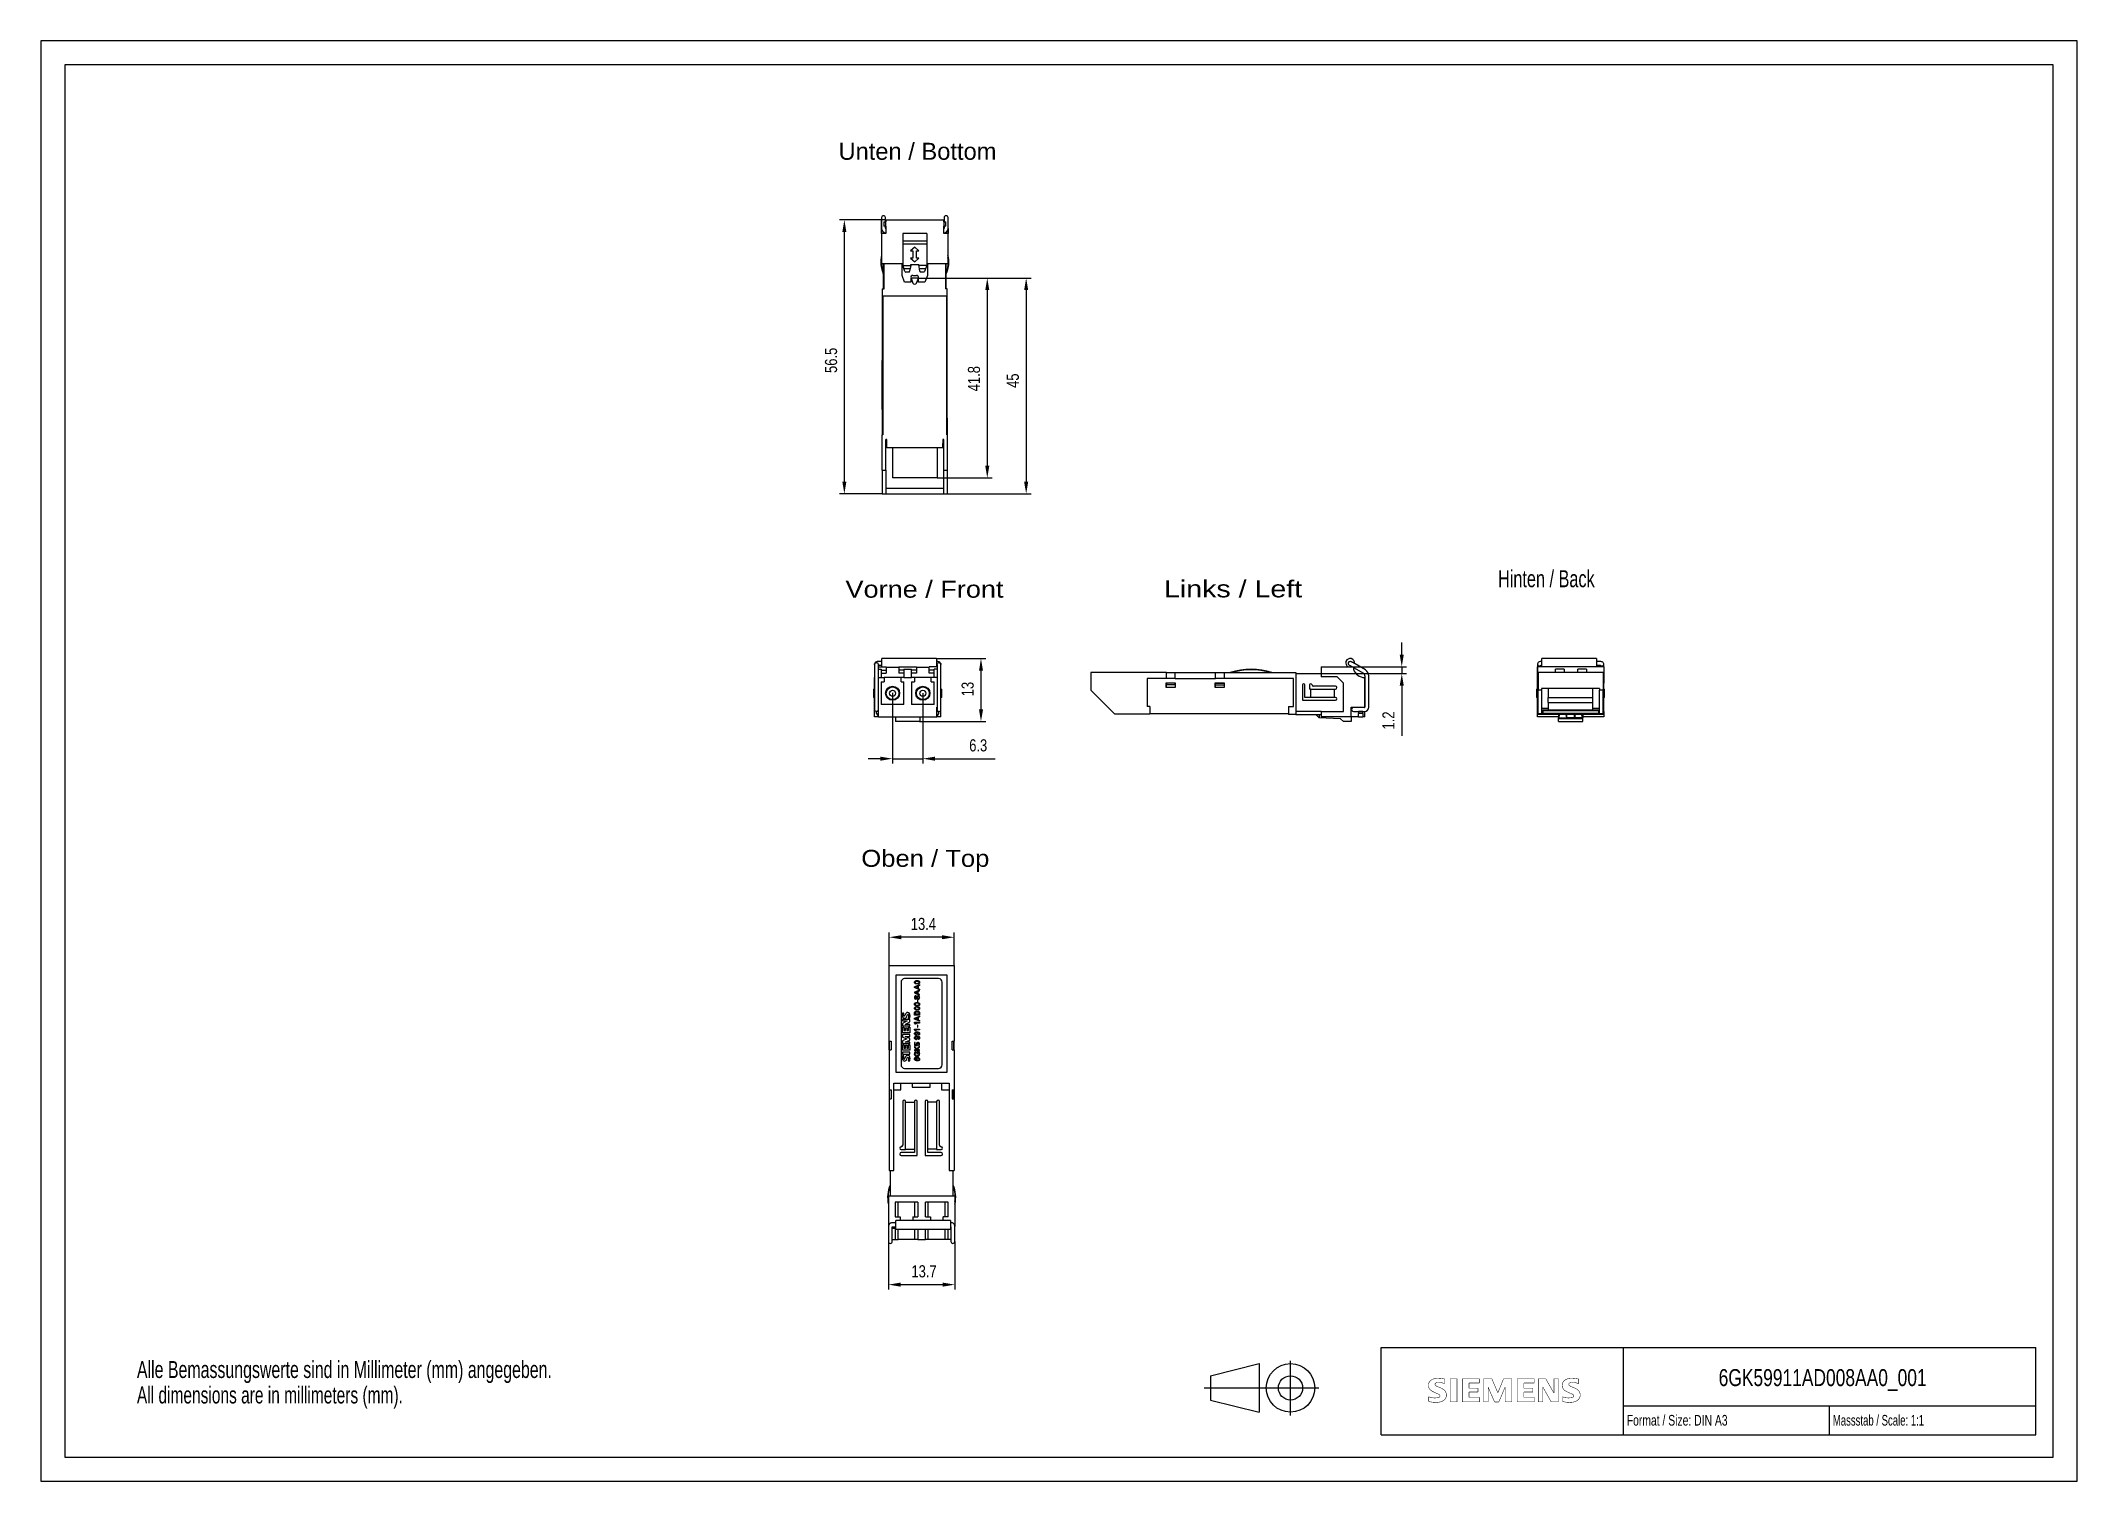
# Model space of a CAD drawing. Extents: x 941 to 1361, y -201 to 96.
import ezdxf
from ezdxf.enums import TextEntityAlignment as Align

# ---------------------------------------------------------------- set-up
doc = ezdxf.new("R2010")
doc.units = 0
doc.header["$LTSCALE"] = 32.67
doc.header["$MEASUREMENT"] = 0
doc.header["$PDMODE"] = 3
doc.header["$PDSIZE"] = 0.3125
doc.layers.get('Defpoints').update_dxf_attribs({"linetype": 'CONTINUOUS'})
for name, color, linetype in [('10000_FRONT', 7, 'CONTINUOUS'), ('10100_DIM_FRONT', 7, 'CONTINUOUS'), ('10300_FRONT_GERMAN_ENGLISH', 7, 'CONTINUOUS'), ('11000_LEFT', 7, 'CONTINUOUS'), ('11100_DIM_LEFT', 7, 'CONTINUOUS'), ('11300_LEFT_GERMAN_ENGLISH', 7, 'CONTINUOUS'), ('13000_TOP', 7, 'CONTINUOUS'), ('13100_DIM_TOP', 7, 'CONTINUOUS'), ('13300_TOP_GERMAN_ENGLISH', 7, 'CONTINUOUS'), ('14000_BOTTOM', 7, 'CONTINUOUS'), ('14100_DIM_BOTTOM', 7, 'CONTINUOUS'), ('14300_BOTTOM_GERMAN_ENGLISH', 7, 'CONTINUOUS'), ('15000_BACK', 7, 'CONTINUOUS'), ('15300_BACK_GERMAN_ENGLISH', 7, 'CONTINUOUS'), ('90000_FRAME', 7, 'CONTINUOUS'), ('91000_TIP', 7, 'CONTINUOUS')]:
    doc.layers.add(name, color=color, linetype=linetype)
doc.styles.get("Standard").update_dxf_attribs({"font": 'txt', "width": 0.8})
doc.styles.add('TEXTSTYLE_1', font='txt', dxfattribs={"width": 0.678571})
doc.styles.add('TEXTSTYLE_3', font='txt', dxfattribs={"width": 0.726757})
doc.styles.add('TEXTSTYLE_4', font='txt', dxfattribs={"width": 0.668934})
doc.styles.add('TEXTSTYLE_5', font='txt', dxfattribs={"width": 0.720238})
doc.styles.add('TEXTSTYLE_6', font='txt', dxfattribs={"width": 0.701499})
doc.styles.add('TEXTSTYLE_7', font='txt', dxfattribs={"width": 0.68254})
doc.dimstyles.new('DIN_2.5_v001', dxfattribs={"dimtxt": 2.5, "dimasz": 2.5, "dimexe": 1, "dimexo": 0, "dimgap": 1.5, "dimtad": 1, "dimdec": 1, "dimdsep": 46, "dimtxsty": 'STANDARD', "dimcen": 3.5, "dimclrd": 256, "dimclre": 256, "dimclrt": 256, "dimadec": 0, "dimazin": 2, "dimtp": 0.1, "dimtm": 0.1, "dimtfac": 0.71, "dimtdec": 1, "dimtmove": 0, "dimatfit": 3, "dimfxl": 1, "dimlwd": -1, "dimlwe": -1, "dimarcsym": 0})

msp = doc.modelspace()

# ---------------------------------------------------------------- texts
at = {"layer": '10300_FRONT_GERMAN_ENGLISH', "width": 0.716117}
msp.add_text('Vorne / Front', height=3.5, dxfattribs=at).set_placement((1107.19, -18.69), (1139.77, -18.69), align=Align.FIT)
at = {"layer": '11300_LEFT_GERMAN_ENGLISH', "width": 0.74026}
msp.add_text('Links / Left', height=3.5, dxfattribs=at).set_placement((1172.87, -18.62), (1201.37, -18.62), align=Align.FIT)
at = {"layer": '13300_TOP_GERMAN_ENGLISH', "width": 0.780788}
msp.add_text('Oben / Top', height=3.5, dxfattribs=at).set_placement((1110.45, -74.18), (1136.86, -74.18), align=Align.FIT)
at = {"layer": '14300_BOTTOM_GERMAN_ENGLISH', "width": 0.681185}
msp.add_text('Unten / Bottom', height=3.5, dxfattribs=at).set_placement((1105.74, 71.6), (1138.32, 71.6), align=Align.FIT)
at = {"layer": '15300_BACK_GERMAN_ENGLISH', "style": 'TEXTSTYLE_1', "oblique": 0, "width": 0.716117}
msp.add_text('Hinten / Back', height=3.5, dxfattribs=at).set_placement((1241.76, -16.53))
at = {"layer": '90000_FRAME', "oblique": 0}
for s, height, style, width, p in [('6GK59911AD008AA0_001', 3.5, 'TEXTSTYLE_5', 0.766667, (1287.26, -181.24)), ('Format / Size: DIN A3', 2.2, 'TEXTSTYLE_3', 0.726757, (1268.31, -189.38)), ('Massstab / Scale: 1:1', 2.2, 'TEXTSTYLE_4', 0.668934, (1310.81, -189.38))]:
    msp.add_text(s, height=height, dxfattribs=dict(at, style=style, width=width)).set_placement(p)
at = {"layer": '91000_TIP', "oblique": 0}
for s, style, width, p in [('Alle Bemassungswerte sind in Millimeter (mm) angegeben.', 'TEXTSTYLE_6', 0.701499, (961.06, -179.57)), ('All dimensions are in millimeters (mm).', 'TEXTSTYLE_7', 0.68254, (961.06, -184.82))]:
    msp.add_text(s, height=3.5, dxfattribs=dict(at, style=style, width=width)).set_placement(p)

# ---------------------------------------------------------------- blocks, each defined once
blk = doc.blocks.new('*D47')
at = {"layer": '10100_DIM_FRONT'}
for p, q in [((1125.97, -31.23), (1136.13, -31.23)), ((1135.13, -33.73), (1135.13, -41.73)), ((1122.45, -44.23), (1136.13, -44.23))]:
    blk.add_line(p, q, dxfattribs=at)
for points in [[(1134.72, -33.73), (1135.55, -33.73), (1135.13, -31.23)], [(1134.72, -41.73), (1135.55, -41.73), (1135.13, -44.23)]]:
    blk.add_solid(points, dxfattribs=at)
at = {"layer": 'Defpoints', "color": 0}
for p in [(1125.97, -31.23), (1122.45, -44.23), (1135.13, -44.23)]:
    blk.add_point(p, dxfattribs=at)
at = {"layer": '10100_DIM_FRONT', "insert": (1131.13, -37.53), "char_height": 2.5, "attachment_point": 2, "rotation": 90}
blk.add_mtext('13', dxfattribs=at)
blk = doc.blocks.new('*D48')
at = {"layer": '10100_DIM_FRONT'}
for p, q in [((1116.89, -38.33), (1116.89, -52.88)), ((1123.14, -38.39), (1123.14, -52.88)), ((1114.39, -51.88), (1111.89, -51.88)), ((1116.89, -51.88), (1123.14, -51.88)), ((1125.64, -51.88), (1138.06, -51.88))]:
    blk.add_line(p, q, dxfattribs=at)
for points in [[(1114.39, -51.47), (1114.39, -52.3), (1116.89, -51.88)], [(1125.64, -51.47), (1125.64, -52.3), (1123.14, -51.88)]]:
    blk.add_solid(points, dxfattribs=at)
at = {"layer": 'Defpoints', "color": 0}
for p in [(1116.89, -38.33), (1123.14, -38.39), (1123.14, -51.88)]:
    blk.add_point(p, dxfattribs=at)
at = {"layer": '10100_DIM_FRONT', "insert": (1134.56, -47.88), "char_height": 2.5, "attachment_point": 2}
blk.add_mtext('6.3', dxfattribs=at)
blk = doc.blocks.new('*D49')
at = {"layer": '11100_DIM_LEFT'}
for p, q in [((1221.91, -30.44), (1221.91, -27.94)), ((1205.27, -32.94), (1222.91, -32.94)), ((1221.91, -32.94), (1221.91, -34.34)), ((1205.27, -34.34), (1222.91, -34.34)), ((1221.91, -36.84), (1221.91, -47.18))]:
    blk.add_line(p, q, dxfattribs=at)
for points in [[(1221.49, -30.44), (1222.32, -30.44), (1221.91, -32.94)], [(1221.49, -36.84), (1222.32, -36.84), (1221.91, -34.34)]]:
    blk.add_solid(points, dxfattribs=at)
at = {"layer": 'Defpoints', "color": 0}
for p in [(1205.27, -32.94), (1205.27, -34.34), (1221.91, -34.34)]:
    blk.add_point(p, dxfattribs=at)
at = {"layer": '11100_DIM_LEFT', "insert": (1217.91, -44.01), "char_height": 2.5, "attachment_point": 2, "rotation": 90}
blk.add_mtext('1.2', dxfattribs=at)
blk = doc.blocks.new('*D50')
at = {"layer": '14100_DIM_BOTTOM'}
for p, q in [((1122.22, 47.22), (1137.43, 47.22)), ((1136.43, 44.72), (1136.43, 8.5)), ((1126.08, 6), (1137.43, 6))]:
    blk.add_line(p, q, dxfattribs=at)
for points in [[(1136.01, 44.72), (1136.85, 44.72), (1136.43, 47.22)], [(1136.01, 8.5), (1136.85, 8.5), (1136.43, 6)]]:
    blk.add_solid(points, dxfattribs=at)
at = {"layer": 'Defpoints', "color": 0}
for p in [(1122.22, 47.22), (1126.08, 6), (1136.43, 6)]:
    blk.add_point(p, dxfattribs=at)
at = {"layer": '14100_DIM_BOTTOM', "insert": (1132.43, 26.46), "char_height": 2.5, "attachment_point": 2, "rotation": 90}
blk.add_mtext('41.8', dxfattribs=at)
blk = doc.blocks.new('*D51')
at = {"layer": '14100_DIM_BOTTOM'}
for p, q in [((1122.22, 47.22), (1145.45, 47.22)), ((1144.45, 44.72), (1144.45, 5.22)), ((1128.18, 2.72), (1145.45, 2.72))]:
    blk.add_line(p, q, dxfattribs=at)
for points in [[(1144.03, 44.72), (1144.87, 44.72), (1144.45, 47.22)], [(1144.03, 5.22), (1144.87, 5.22), (1144.45, 2.72)]]:
    blk.add_solid(points, dxfattribs=at)
at = {"layer": 'Defpoints', "color": 0}
for p in [(1122.22, 47.22), (1128.18, 2.72), (1144.45, 2.72)]:
    blk.add_point(p, dxfattribs=at)
at = {"layer": '14100_DIM_BOTTOM', "insert": (1140.45, 26.05), "char_height": 2.5, "attachment_point": 2, "rotation": 90}
blk.add_mtext('45', dxfattribs=at)
blk = doc.blocks.new('*D52')
at = {"layer": '14100_DIM_BOTTOM'}
for p, q in [((1115.49, 59.22), (1105.95, 59.22)), ((1106.95, 5.22), (1106.95, 56.72)), ((1114.78, 2.72), (1105.95, 2.72))]:
    blk.add_line(p, q, dxfattribs=at)
for points in [[(1106.54, 56.72), (1107.37, 56.72), (1106.95, 59.22)], [(1106.54, 5.22), (1107.37, 5.22), (1106.95, 2.72)]]:
    blk.add_solid(points, dxfattribs=at)
at = {"layer": 'Defpoints', "color": 0}
for p in [(1106.95, 59.22), (1115.49, 59.22), (1114.78, 2.72)]:
    blk.add_point(p, dxfattribs=at)
at = {"layer": '14100_DIM_BOTTOM', "insert": (1102.95, 30.24), "char_height": 2.5, "attachment_point": 2, "rotation": 90}
blk.add_mtext('56.5', dxfattribs=at)
blk = doc.blocks.new('*D53')
at = {"layer": '13100_DIM_TOP'}
for p, q in [((1116.19, -94.43), (1116.19, -87.7)), ((1129.59, -94.49), (1129.59, -87.7)), ((1127.09, -88.7), (1118.69, -88.7))]:
    blk.add_line(p, q, dxfattribs=at)
for points in [[(1118.69, -88.28), (1118.69, -89.11), (1116.19, -88.7)], [(1127.09, -88.28), (1127.09, -89.11), (1129.59, -88.7)]]:
    blk.add_solid(points, dxfattribs=at)
at = {"layer": 'Defpoints', "color": 0}
for p in [(1116.19, -88.7), (1116.19, -94.43), (1129.59, -94.49)]:
    blk.add_point(p, dxfattribs=at)
at = {"layer": '13100_DIM_TOP', "insert": (1123.26, -84.7), "char_height": 2.5, "attachment_point": 2}
blk.add_mtext('13.4', dxfattribs=at)
blk = doc.blocks.new('*D54')
at = {"layer": '13100_DIM_TOP'}
for p, q in [((1116.04, -151.37), (1116.04, -161.32)), ((1129.74, -151.43), (1129.74, -161.32)), ((1118.54, -160.32), (1127.24, -160.32))]:
    blk.add_line(p, q, dxfattribs=at)
for points in [[(1118.54, -159.91), (1118.54, -160.74), (1116.04, -160.32)], [(1127.24, -159.91), (1127.24, -160.74), (1129.74, -160.32)]]:
    blk.add_solid(points, dxfattribs=at)
at = {"layer": 'Defpoints', "color": 0}
for p in [(1116.04, -151.37), (1129.74, -151.43), (1129.74, -160.32)]:
    blk.add_point(p, dxfattribs=at)
at = {"layer": '13100_DIM_TOP', "insert": (1123.39, -156.32), "char_height": 2.5, "attachment_point": 2}
blk.add_mtext('13.7', dxfattribs=at)

# ---------------------------------------------------------------- dimensions: what is measured, and where the dimension line sits
at = {"layer": '10100_DIM_FRONT'}
dim = msp.add_linear_dim(base=(1135.13, -44.23), p1=(1125.97, -31.23), p2=(1122.45, -44.23), angle=90, dimstyle='DIN_2.5_v001', dxfattribs=at)
dim.commit()
dim.dimension.update_dxf_attribs({"geometry": '*D47', "text_midpoint": (1135.13, -37.53), "dimtype": 160})
dim = msp.add_linear_dim(base=(1123.13924595, -51.88469318), p1=(1116.88924595, -38.3294906), p2=(1123.13924595, -38.3919906), dimstyle='DIN_2.5_v001', dxfattribs=at)
dim.commit()
dim.dimension.update_dxf_attribs({"geometry": '*D48', "text_midpoint": (1134.55574595, -51.88469318), "dimtype": 160})
at = {"layer": '11100_DIM_LEFT'}
dim = msp.add_linear_dim(base=(1221.91, -34.34), p1=(1205.27, -32.94), p2=(1205.27, -34.34), angle=90, text='1.2', dimstyle='DIN_2.5_v001', dxfattribs=at)
dim.commit()
dim.dimension.update_dxf_attribs({"geometry": '*D49', "text_midpoint": (1221.91, -44.01), "dimtype": 160})
at = {"layer": '13100_DIM_TOP'}
for base, p1, p2, picture, middle in [((1116.19, -88.7), (1129.59, -94.49), (1116.19, -94.43), '*D53', (1123.26, -88.7)), ((1129.74, -160.32), (1116.04, -151.37), (1129.74, -151.43), '*D54', (1123.39, -160.32))]:
    dim = msp.add_linear_dim(base=base, p1=p1, p2=p2, dimstyle='DIN_2.5_v001', dxfattribs=at)
    dim.commit()
    dim.dimension.update_dxf_attribs({"geometry": picture, "text_midpoint": middle, "dimtype": 160})
at = {"layer": '14100_DIM_BOTTOM'}
dim = msp.add_linear_dim(base=(1106.95, 59.22), p1=(1114.78, 2.72), p2=(1115.49, 59.22), angle=270, dimstyle='DIN_2.5_v001', dxfattribs=at)
dim.commit()
dim.dimension.update_dxf_attribs({"geometry": '*D52', "text_midpoint": (1106.95, 30.24), "dimtype": 160})
for base, p2, text, picture, middle in [((1136.43, 6), (1126.08, 6), '41.8', '*D50', (1136.43, 26.46)), ((1144.45, 2.72), (1128.18, 2.72), '45', '*D51', (1144.45, 26.05))]:
    dim = msp.add_linear_dim(base=base, p1=(1122.22, 47.22), p2=p2, angle=90, text=text, dimstyle='DIN_2.5_v001', dxfattribs=at)
    dim.commit()
    dim.dimension.update_dxf_attribs({"geometry": picture, "text_midpoint": middle, "dimtype": 160})

# ---------------------------------------------------------------- linework, layer by layer
at = {"layer": '10000_FRONT'}
for p, q in [((1113.16, -32.94), (1113.17, -32.94)), ((1113.16, -32.94), (1113.16, -33.44)), ((1113.16, -33.44), (1113.17, -33.44)), ((1113.16, -33.44), (1113.16, -35.16)), ((1113.17, -32.43), (1113.17, -33.94)), ((1113.96, -32.36), (1113.97, -32.43)), ((1114.67, -31.83), (1113.97, -31.83)), ((1113.97, -33.94), (1113.97, -32.43)), ((1113.97, -32.63), (1114.67, -32.63)), ((1113.97, -32.94), (1115.56, -32.94)), ((1113.97, -33.44), (1114.56, -33.44)), ((1114.56, -33.44), (1114.56, -35.16)), ((1125.97, -31.23), (1114.67, -31.23)), ((1114.67, -32.94), (1114.67, -31.23)), ((1115.56, -32.94), (1115.56, -33.63)), ((1115.56, -33.03), (1118.21, -33.03)), ((1118.21, -32.94), (1118.21, -33.63)), ((1118.21, -32.94), (1121.81, -32.94)), ((1119.21, -33.44), (1120.81, -33.44)), ((1119.21, -33.44), (1119.21, -35.16)), ((1120.81, -35.16), (1120.81, -33.44)), ((1121.81, -32.94), (1121.81, -33.63)), ((1121.81, -33.03), (1124.46, -33.03)), ((1126.07, -32.94), (1124.46, -32.94)), ((1124.46, -33.63), (1124.46, -32.94)), ((1125.46, -35.16), (1125.46, -33.44)), ((1126.07, -33.44), (1125.46, -33.44)), ((1125.97, -31.23), (1125.97, -32.94)), ((1126.07, -31.83), (1125.97, -31.83)), ((1125.97, -32.63), (1126.07, -32.63)), ((1126.07, -32.43), (1126.07, -33.94)), ((1126.87, -33.94), (1126.87, -32.43)), ((1112.99, -37.54), (1112.99, -39.24)), ((1112.99, -37.54), (1113.16, -37.54)), ((1113.16, -35.16), (1113.17, -35.16)), ((1113.16, -41.23), (1113.16, -35.16)), ((1113.17, -33.94), (1113.17, -34.8)), ((1113.17, -34.8), (1113.17, -41.23)), ((1113.97, -34.8), (1113.97, -33.94)), ((1113.97, -41.23), (1113.97, -34.8)), ((1113.97, -35.16), (1114.56, -35.16)), ((1114.55, -36.06), (1115.14, -36.06)), ((1114.55, -36.06), (1114.55, -40.73)), ((1114.56, -33.63), (1115.56, -33.63)), ((1114.56, -34.26), (1115.56, -34.26)), ((1114.56, -35.16), (1115.14, -35.16)), ((1115.14, -35.16), (1115.14, -36.06)), ((1118.64, -35.16), (1115.14, -35.16)), ((1115.56, -33.63), (1115.56, -34.26)), ((1119.21, -33.63), (1118.21, -33.63)), ((1118.21, -33.63), (1118.21, -34.26)), ((1119.21, -34.26), (1118.21, -34.26)), ((1118.64, -36.06), (1118.64, -35.16)), ((1119.21, -35.16), (1118.64, -35.16)), ((1118.64, -36.06), (1119.22, -36.06)), ((1119.21, -35.16), (1120.81, -35.16)), ((1119.22, -40.73), (1119.22, -36.06)), ((1120.8, -36.06), (1121.39, -36.06)), ((1120.8, -36.06), (1120.8, -40.73)), ((1121.81, -33.63), (1120.81, -33.63)), ((1121.81, -34.26), (1120.81, -34.26)), ((1121.39, -35.16), (1120.81, -35.16)), ((1121.39, -35.16), (1121.39, -36.06)), ((1124.89, -35.16), (1121.39, -35.16)), ((1121.81, -33.63), (1121.81, -34.26)), ((1125.46, -33.63), (1124.46, -33.63)), ((1124.46, -34.26), (1124.46, -33.63)), ((1125.46, -34.26), (1124.46, -34.26)), ((1125.46, -35.16), (1124.89, -35.16)), ((1124.89, -36.06), (1124.89, -35.16)), ((1124.89, -36.06), (1125.46, -36.06)), ((1126.07, -35.16), (1125.46, -35.16)), ((1125.46, -40.73), (1125.46, -36.06)), ((1126.07, -33.94), (1126.07, -34.8)), ((1126.07, -34.8), (1126.07, -41.23)), ((1126.86, -37.54), (1127.04, -37.54)), ((1126.87, -34.8), (1126.87, -33.94)), ((1126.87, -41.23), (1126.87, -34.8)), ((1127.04, -39.24), (1127.04, -37.54)), ((1113.16, -39.24), (1112.99, -39.24)), ((1113.17, -41.23), (1113.16, -41.23)), ((1113.16, -43.24), (1113.16, -41.23)), ((1113.17, -41.23), (1113.17, -41.73)), ((1113.97, -41.73), (1113.97, -41.23)), ((1114.01, -41.23), (1113.97, -41.23)), ((1114.01, -41.33), (1113.97, -41.33)), ((1114.01, -43.24), (1114.01, -41.23)), ((1119.22, -40.73), (1114.55, -40.73)), ((1125.46, -40.73), (1120.8, -40.73)), ((1126.01, -41.23), (1126.07, -41.23)), ((1126.01, -43.24), (1126.01, -41.23)), ((1126.07, -41.33), (1126.02, -41.33)), ((1126.07, -41.23), (1126.07, -41.73)), ((1127.04, -39.24), (1126.86, -39.24)), ((1126.86, -43.24), (1126.86, -41.76)), ((1126.87, -41.73), (1126.87, -41.23)), ((1114.01, -43.24), (1113.16, -43.24)), ((1113.57, -42.13), (1113.61, -42.13)), ((1114.01, -42.13), (1113.61, -42.13)), ((1113.61, -42.58), (1113.61, -42.13)), ((1113.61, -42.58), (1114.01, -43.24)), ((1114.01, -43.24), (1126.01, -43.24)), ((1117.51, -43.24), (1117.51, -44.23)), ((1122.51, -44.23), (1117.51, -44.23)), ((1122.51, -43.24), (1122.51, -44.23)), ((1126.01, -42.13), (1126.41, -42.13)), ((1126.01, -43.24), (1126.41, -42.58)), ((1126.86, -43.24), (1126.01, -43.24)), ((1126.41, -42.13), (1126.47, -42.13)), ((1126.41, -42.58), (1126.41, -42.13))]:
    msp.add_line(p, q, dxfattribs=at)
at = {"layer": '10000_FRONT', "flags": 128}
for points in [[(1113.98, -31.83), (1113.88, -31.83), (1113.71, -31.85), (1113.55, -31.91), (1113.41, -31.98), (1113.31, -32.07), (1113.23, -32.18), (1113.18, -32.3), (1113.17, -32.42), (1113.17, -32.44)], [(1113.17, -32.43), (1113.18, -32.35), (1113.22, -32.25), (1113.31, -32.16), (1113.42, -32.1), (1113.55, -32.08), (1113.67, -32.09), (1113.79, -32.14), (1113.88, -32.22), (1113.94, -32.32), (1113.96, -32.36)], [(1113.97, -32.43), (1113.97, -32.45), (1113.97, -32.47)], [(1126.87, -32.44), (1126.85, -32.31), (1126.81, -32.19), (1126.74, -32.09), (1126.65, -32), (1126.54, -31.93), (1126.4, -31.88), (1126.24, -31.84), (1126.07, -31.83), (1126.05, -31.83)], [(1126.07, -32.38), (1126.11, -32.27), (1126.18, -32.18), (1126.28, -32.12), (1126.41, -32.08), (1126.54, -32.09), (1126.66, -32.12), (1126.76, -32.19), (1126.83, -32.29), (1126.86, -32.39), (1126.87, -32.43)], [(1126.07, -32.43), (1126.07, -32.4), (1126.07, -32.38)]]:
    msp.add_lwpolyline(points, dxfattribs=at)
at = {"layer": '10000_FRONT'}
for centre, radius in [((1116.89, -38.39), 1.46), ((1116.89, -38.39), 1.31), ((1116.89, -38.39), 0.625), ((1123.14, -38.39), 1.46), ((1123.14, -38.39), 1.31), ((1123.14, -38.39), 0.625)]:
    msp.add_circle(centre, radius, dxfattribs=at)
for centre, start, end in [((1113.57, -41.73), 180, 270), ((1113.57, -41.73), 270, 0), ((1126.47, -41.73), 180, 360)]:
    msp.add_arc(centre, 0.4, start, end, dxfattribs=at)
at = {"layer": '11000_LEFT'}
for p, q in [((1205.27, -32.94), (1205.27, -35.04)), ((1205.27, -32.94), (1211.97, -32.94)), ((1211.34, -31.84), (1211.25, -31.83)), ((1211.4, -32.77), (1211.69, -32.94)), ((1211.63, -32.94), (1211.66, -32.93)), ((1214.42, -33.59), (1211.8, -32.08)), ((1211.97, -32.94), (1211.97, -33.44)), ((1211.97, -33.1), (1214.02, -34.28)), ((1157.77, -34.14), (1157.77, -37.74)), ((1173.37, -34.14), (1157.77, -34.14)), ((1162.67, -42.64), (1157.77, -37.74)), ((1169.37, -35.34), (1169.37, -41.14)), ((1173.37, -35.34), (1169.37, -35.34)), ((1175.26, -36.31), (1173.26, -36.31)), ((1173.26, -36.31), (1173.26, -37.16)), ((1173.26, -37.16), (1175.26, -37.16)), ((1173.37, -35.34), (1173.37, -34.14)), ((1173.37, -34.14), (1175.17, -34.14)), ((1175.17, -35.34), (1173.37, -35.34)), ((1173.37, -36.34), (1173.37, -36.64)), ((1175.17, -36.34), (1173.37, -36.34)), ((1173.37, -37.14), (1173.37, -36.64)), ((1175.17, -36.64), (1173.37, -36.64)), ((1173.37, -37.14), (1175.17, -37.14)), ((1175.17, -35.34), (1175.17, -34.14)), ((1175.17, -34.14), (1183.47, -34.14)), ((1175.17, -35.34), (1183.47, -35.34)), ((1175.17, -36.64), (1175.17, -36.34)), ((1175.17, -36.64), (1175.17, -37.14)), ((1175.26, -37.16), (1175.26, -36.31)), ((1185.36, -36.31), (1183.36, -36.31)), ((1183.36, -36.31), (1183.36, -37.16)), ((1183.36, -37.16), (1185.36, -37.16)), ((1183.47, -35.34), (1183.47, -34.14)), ((1183.47, -34.14), (1185.27, -34.14)), ((1185.27, -35.34), (1183.47, -35.34)), ((1183.47, -36.34), (1185.27, -36.34)), ((1183.47, -36.64), (1183.47, -36.34)), ((1183.47, -37.14), (1183.47, -36.64)), ((1183.47, -36.64), (1185.27, -36.64)), ((1183.47, -37.14), (1185.27, -37.14)), ((1185.27, -34.14), (1185.27, -35.34)), ((1185.27, -34.14), (1200.07, -34.14)), ((1199.57, -35.34), (1185.27, -35.34)), ((1185.27, -36.34), (1185.27, -36.64)), ((1185.27, -36.64), (1185.27, -37.14)), ((1185.36, -37.16), (1185.36, -36.31)), ((1199.57, -41.14), (1199.57, -35.34)), ((1200.07, -34.14), (1200.07, -42.74)), ((1200.07, -34.34), (1205.27, -34.34)), ((1201.41, -36.69), (1201.41, -39.84)), ((1201.91, -39.24), (1201.91, -36.69)), ((1202.91, -36.69), (1202.91, -37.54)), ((1203.11, -37.54), (1202.91, -37.54)), ((1203.11, -37.54), (1203.11, -39.24)), ((1203.11, -37.54), (1208.01, -37.54)), ((1208.21, -36.94), (1203.71, -36.94)), ((1208.57, -35.04), (1205.27, -35.04)), ((1208.01, -39.24), (1208.01, -37.54)), ((1208.01, -37.54), (1208.21, -37.54)), ((1208.57, -35.04), (1209.87, -36.34)), ((1209.87, -42.14), (1209.87, -36.34)), ((1214.27, -41.23), (1214.27, -35.16)), ((1214.32, -34.8), (1214.32, -41.23)), ((1215.12, -41.23), (1215.12, -34.8)), ((1169.97, -41.14), (1169.37, -41.14)), ((1169.97, -41.14), (1169.97, -42.64)), ((1198.57, -41.14), (1198.57, -42.74)), ((1198.57, -41.14), (1199.57, -41.14)), ((1201.41, -39.84), (1208.21, -39.84)), ((1203.11, -39.24), (1201.91, -39.24)), ((1208.01, -39.24), (1203.11, -39.24)), ((1208.21, -39.24), (1208.01, -39.24)), ((1211.47, -43.24), (1211.47, -41.23)), ((1211.47, -41.23), (1214.27, -41.23)), ((1212.52, -41.33), (1211.94, -41.33)), ((1214.22, -41.33), (1212.52, -41.33)), ((1214.27, -41.31), (1214.27, -41.23)), ((1162.67, -42.64), (1169.97, -42.64)), ((1198.57, -42.64), (1169.97, -42.64)), ((1200.07, -42.74), (1198.57, -42.74)), ((1205.27, -42.14), (1200.07, -42.14)), ((1200.07, -42.74), (1205.27, -42.74)), ((1204.87, -43.43), (1204.18, -42.74)), ((1204.87, -42.74), (1204.87, -43.43)), ((1209.3, -43.66), (1204.87, -43.43)), ((1205.27, -42.14), (1205.27, -43.24)), ((1205.27, -42.14), (1209.87, -42.14)), ((1211.47, -43.24), (1205.27, -43.24)), ((1209.87, -44.23), (1209.3, -43.66)), ((1211.47, -44.23), (1209.87, -44.23)), ((1212.97, -43.24), (1211.47, -43.24)), ((1211.47, -43.24), (1211.47, -44.23)), ((1211.94, -42.13), (1212.52, -42.13)), ((1212.52, -42.13), (1214.22, -42.13)), ((1212.97, -42.13), (1212.97, -42.58)), ((1213.87, -42.13), (1212.97, -42.13)), ((1212.97, -43.24), (1212.97, -42.58)), ((1213.87, -42.58), (1212.97, -42.58)), ((1212.97, -43.24), (1213.87, -43.24)), ((1213.87, -42.58), (1213.87, -42.13)), ((1213.87, -42.58), (1213.87, -43.24)), ((1214.27, -43.24), (1213.87, -43.24)), ((1214.27, -43.24), (1214.27, -42.13))]:
    msp.add_line(p, q, dxfattribs=at)
at = {"layer": '11000_LEFT', "flags": 128}
for points in [[(1211.05, -32.57), (1211.06, -32.58), (1211.08, -32.59), (1211.11, -32.61), (1211.15, -32.63), (1211.21, -32.66), (1211.27, -32.7), (1211.33, -32.73), (1211.4, -32.77)], [(1211.8, -32.08), (1211.73, -32.04), (1211.67, -32), (1211.61, -31.97), (1211.55, -31.94), (1211.51, -31.91), (1211.48, -31.9), (1211.46, -31.88), (1211.34, -31.84)]]:
    msp.add_lwpolyline(points, dxfattribs=at)
at = {"layer": '11000_LEFT'}
for centre, radius, start, end in [((1190.85, -46.97), 13.53, 71.4859, 108.5141), ((1190.85, -46.97), 13.43, 72.8058, 107.1942), ((1211.25, -32.13), 0.9, 350.3784, 244.8982), ((1211.25, -32.23), 0.4, 90, 240), ((1214.27, -32.76), 2.4, 196.5797, 270), ((1213.72, -34.8), 1.4, 0, 60), ((1201.66, -36.69), 0.25, 360, 180), ((1203.16, -36.69), 0.25, 5.2159, 180), ((1203.71, -36.64), 0.3, 185.2159, 270), ((1208.21, -37.24), 0.3, 270, 90), ((1213.72, -34.8), 0.6, 0, 60), ((1208.21, -39.54), 0.3, 270, 90), ((1211.93, -41.73), 0.399, 88.7815, 215.0607), ((1211.93, -41.72), 0.408, 215.4712, 270.4746), ((1214.22, -41.23), 0.1, 270, 0), ((1214.22, -41.23), 0.9, 270, 0)]:
    msp.add_arc(centre, radius, start, end, dxfattribs=at)
at = {"layer": '13000_TOP'}
for p, q in [((1116.19, -110.09), (1116.19, -94.49)), ((1116.19, -94.49), (1129.59, -94.49)), ((1128.19, -96.49), (1117.59, -96.49)), ((1117.59, -96.49), (1117.59, -116.49)), ((1128.19, -116.49), (1128.19, -96.49)), ((1129.59, -94.49), (1129.59, -110.09)), ((1118.64, -97.98), (1118.64, -114.98)), ((1126.39, -97.23), (1119.39, -97.23)), ((1121.4, -98.9), (1122.46, -98.46)), ((1121.4, -99.07), (1121.4, -98.9)), ((1122.46, -99.52), (1121.4, -99.07)), ((1122.46, -99.59), (1121.4, -100.03)), ((1121.4, -100.03), (1121.4, -100.19)), ((1121.4, -100.19), (1122.46, -100.65)), ((1122.07, -98.79), (1121.55, -98.99)), ((1121.55, -98.99), (1122.07, -99.2)), ((1121.55, -100.12), (1122.07, -99.92)), ((1122.07, -100.33), (1121.55, -100.12)), ((1121.61, -97.7), (1121.78, -97.65)), ((1121.78, -98.33), (1121.61, -98.28)), ((1121.96, -97.79), (1121.66, -97.83)), ((1121.66, -98.15), (1121.96, -98.2)), ((1121.78, -97.65), (1122.12, -97.65)), ((1122.12, -98.33), (1121.78, -98.33)), ((1122.1, -97.79), (1121.96, -97.79)), ((1121.96, -98.2), (1122.1, -98.19)), ((1122.07, -99.2), (1122.07, -98.79)), ((1122.07, -99.92), (1122.07, -100.33)), ((1122.23, -97.82), (1122.1, -97.79)), ((1122.1, -98.19), (1122.23, -98.16)), ((1122.12, -97.65), (1122.3, -97.71)), ((1122.3, -98.28), (1122.12, -98.33)), ((1122.46, -98.63), (1122.19, -98.75)), ((1122.19, -98.75), (1122.19, -99.25)), ((1122.19, -99.25), (1122.46, -99.37)), ((1122.19, -99.87), (1122.46, -99.75)), ((1122.19, -100.38), (1122.19, -99.87)), ((1122.46, -100.49), (1122.19, -100.38)), ((1122.28, -97.85), (1122.23, -97.82)), ((1122.33, -97.88), (1122.28, -97.85)), ((1122.46, -98.46), (1122.46, -98.63)), ((1122.46, -99.37), (1122.46, -99.52)), ((1122.46, -99.75), (1122.46, -99.59)), ((1122.46, -100.65), (1122.46, -100.49)), ((1127.14, -114.98), (1127.14, -97.98)), ((1118.97, -104.32), (1118.91, -104.76)), ((1119.25, -104.32), (1118.97, -104.32)), ((1119.19, -104.73), (1119.2, -104.52)), ((1119.2, -104.52), (1119.25, -104.32)), ((1119.56, -104.56), (1119.44, -104.83)), ((1119.81, -105.07), (1119.94, -104.76)), ((1120.48, -105.12), (1120.5, -104.87)), ((1121.4, -105.4), (1122.46, -104.96)), ((1121.41, -104.73), (1121.41, -104.44)), ((1122.46, -104.73), (1121.41, -104.73)), ((1121.53, -104.59), (1121.53, -104.42)), ((1122.34, -104.59), (1121.53, -104.59)), ((1121.61, -102.21), (1121.78, -102.16)), ((1121.78, -102.84), (1121.61, -102.79)), ((1121.61, -103.05), (1121.78, -103)), ((1121.78, -103.68), (1121.61, -103.64)), ((1121.96, -102.3), (1121.66, -102.34)), ((1121.66, -102.66), (1121.96, -102.71)), ((1121.96, -103.14), (1121.66, -103.18)), ((1121.66, -103.51), (1121.96, -103.55)), ((1121.78, -102.16), (1122.12, -102.16)), ((1122.12, -102.84), (1121.78, -102.84)), ((1121.78, -103), (1122.12, -103.01)), ((1122.12, -103.68), (1121.78, -103.68)), ((1121.93, -100.98), (1121.94, -100.92)), ((1121.94, -101.31), (1121.93, -101.25)), ((1121.94, -100.92), (1121.99, -100.84)), ((1121.99, -101.38), (1121.94, -101.31)), ((1122.1, -102.3), (1121.96, -102.3)), ((1121.96, -102.71), (1122.1, -102.7)), ((1122.1, -103.15), (1121.96, -103.14)), ((1121.96, -103.55), (1122.1, -103.54)), ((1122.13, -101.61), (1122.02, -101.61)), ((1122.02, -101.61), (1122.02, -101.99)), ((1122.02, -101.99), (1122.13, -101.99)), ((1122.23, -102.33), (1122.1, -102.3)), ((1122.1, -102.7), (1122.23, -102.67)), ((1122.23, -103.18), (1122.1, -103.15)), ((1122.1, -103.54), (1122.23, -103.51)), ((1122.12, -102.16), (1122.3, -102.22)), ((1122.3, -102.79), (1122.12, -102.84)), ((1122.12, -103.01), (1122.3, -103.06)), ((1122.3, -103.63), (1122.12, -103.68)), ((1122.13, -101.99), (1122.13, -101.61)), ((1122.28, -102.36), (1122.23, -102.33)), ((1122.28, -103.2), (1122.23, -103.18)), ((1122.33, -102.39), (1122.28, -102.36)), ((1122.33, -103.24), (1122.28, -103.2)), ((1122.34, -104.45), (1122.34, -104.59)), ((1122.46, -104.44), (1122.46, -104.73)), ((1122.46, -104.96), (1122.46, -105.12)), ((1120.47, -105.65), (1118.94, -105.65)), ((1118.94, -105.65), (1118.94, -105.94)), ((1119.9, -105.94), (1118.94, -106.49)), ((1118.94, -105.94), (1119.9, -105.94)), ((1118.94, -106.49), (1118.94, -106.98)), ((1118.94, -106.98), (1120.47, -106.98)), ((1118.94, -108.39), (1118.94, -107.26)), ((1118.94, -107.26), (1119.21, -107.26)), ((1120.47, -108.39), (1118.94, -108.39)), ((1118.94, -108.74), (1118.94, -109.28)), ((1120.47, -108.74), (1118.94, -108.74)), ((1119.21, -107.26), (1119.21, -107.94)), ((1119.21, -107.94), (1119.56, -107.94)), ((1119.46, -109.17), (1120.47, -109.17)), ((1120.47, -109.6), (1119.46, -109.17)), ((1119.5, -106.68), (1120.47, -106.13)), ((1120.47, -106.68), (1119.5, -106.68)), ((1119.56, -107.94), (1119.56, -107.35)), ((1119.56, -107.35), (1119.82, -107.35)), ((1119.82, -107.35), (1119.82, -107.94)), ((1119.82, -107.94), (1120.18, -107.94)), ((1120.12, -105.38), (1120.43, -105.38)), ((1120.18, -107.94), (1120.18, -107.25)), ((1120.18, -107.25), (1120.47, -107.25)), ((1120.43, -105.38), (1120.48, -105.12)), ((1120.47, -106.13), (1120.47, -105.65)), ((1120.47, -106.98), (1120.47, -106.68)), ((1120.47, -107.25), (1120.47, -108.39)), ((1120.47, -109.17), (1120.47, -108.74)), ((1121.4, -105.56), (1121.4, -105.4)), ((1122.46, -106.02), (1121.4, -105.56)), ((1121.45, -106.24), (1122.46, -106.24)), ((1121.45, -106.37), (1121.45, -106.24)), ((1121.6, -106.62), (1121.45, -106.37)), ((1121.45, -107.62), (1122.46, -107.62)), ((1121.45, -107.75), (1121.45, -107.62)), ((1121.6, -108.01), (1121.45, -107.75)), ((1122.07, -105.28), (1121.55, -105.48)), ((1121.55, -105.48), (1122.07, -105.7)), ((1121.75, -106.62), (1121.6, -106.62)), ((1121.75, -108.01), (1121.6, -108.01)), ((1121.6, -108.26), (1121.77, -108.21)), ((1121.6, -109.13), (1121.77, -109.08)), ((1121.61, -106.38), (1121.75, -106.62)), ((1122.46, -106.38), (1121.61, -106.38)), ((1121.61, -107.77), (1121.75, -108.01)), ((1122.46, -107.77), (1121.61, -107.77)), ((1121.77, -108.21), (1121.97, -108.2)), ((1121.77, -109.08), (1121.97, -109.06)), ((1121.97, -108.2), (1122.14, -108.21)), ((1121.97, -109.06), (1122.14, -109.08)), ((1122.02, -106.85), (1122.02, -107.23)), ((1122.13, -106.85), (1122.02, -106.85)), ((1122.02, -107.23), (1122.13, -107.23)), ((1122.07, -105.7), (1122.07, -105.28)), ((1122.13, -107.23), (1122.13, -106.85)), ((1122.14, -108.21), (1122.3, -108.26)), ((1122.14, -109.08), (1122.3, -109.13)), ((1122.46, -105.12), (1122.19, -105.24)), ((1122.19, -105.24), (1122.19, -105.74)), ((1122.19, -105.74), (1122.46, -105.86)), ((1122.22, -108.89), (1122.22, -108.73)), ((1122.3, -108.88), (1122.22, -108.89)), ((1122.45, -108.74), (1122.39, -108.83)), ((1122.46, -105.86), (1122.46, -106.02)), ((1122.46, -106.24), (1122.46, -106.38)), ((1122.46, -107.62), (1122.46, -107.77)), ((1116.19, -110.09), (1116.59, -110.09)), ((1116.19, -111.89), (1116.19, -110.09)), ((1116.19, -111.89), (1116.59, -111.89)), ((1116.19, -111.89), (1116.19, -120.19)), ((1116.29, -111.89), (1116.29, -110.09)), ((1116.59, -110.09), (1116.59, -111.89)), ((1118.97, -113.16), (1118.91, -113.6)), ((1118.94, -109.28), (1119.86, -109.67)), ((1119.86, -109.67), (1118.94, -110.06)), ((1118.94, -110.06), (1118.94, -110.62)), ((1118.94, -110.62), (1120.47, -110.62)), ((1118.94, -110.88), (1119.21, -110.88)), ((1118.94, -112.01), (1118.94, -110.88)), ((1120.47, -112.01), (1118.94, -112.01)), ((1120.47, -112.37), (1118.94, -112.37)), ((1118.94, -112.37), (1118.94, -112.82)), ((1118.94, -112.82), (1120.47, -112.82)), ((1119.25, -113.16), (1118.97, -113.16)), ((1119.19, -113.57), (1119.2, -113.36)), ((1119.2, -113.36), (1119.25, -113.16)), ((1119.21, -110.88), (1119.21, -111.56)), ((1119.21, -111.56), (1119.56, -111.56)), ((1119.56, -113.38), (1119.44, -113.66)), ((1119.47, -110.32), (1120.47, -109.89)), ((1120.47, -110.32), (1119.47, -110.32)), ((1119.56, -111.56), (1119.56, -110.97)), ((1119.56, -110.97), (1119.82, -110.97)), ((1119.82, -110.97), (1119.82, -111.56)), ((1119.82, -111.56), (1120.18, -111.56)), ((1120.18, -110.88), (1120.47, -110.88)), ((1120.18, -111.56), (1120.18, -110.88)), ((1120.47, -109.89), (1120.47, -109.6)), ((1120.47, -110.62), (1120.47, -110.32)), ((1120.47, -110.88), (1120.47, -112.01)), ((1120.47, -112.82), (1120.47, -112.37)), ((1121.88, -111.72), (1121.4, -111.23)), ((1121.4, -111.23), (1121.4, -111.44)), ((1121.4, -111.44), (1121.87, -111.89)), ((1121.87, -111.89), (1121.4, -111.89)), ((1121.4, -111.89), (1121.4, -112.04)), ((1121.4, -112.04), (1122.46, -112.04)), ((1121.56, -110.43), (1121.45, -110.43)), ((1121.45, -110.43), (1121.45, -111.01)), ((1121.45, -111.01), (1122.05, -111.04)), ((1121.56, -110.88), (1121.56, -110.43)), ((1121.89, -110.9), (1121.56, -110.88)), ((1121.67, -112.52), (1121.67, -112.36)), ((1122.46, -111.18), (1121.88, -111.72)), ((1121.9, -111.89), (1122.46, -111.39)), ((1122.46, -111.89), (1121.9, -111.89)), ((1121.9, -112.35), (1121.9, -112.75)), ((1122.42, -112.35), (1121.9, -112.35)), ((1121.9, -112.75), (1122.02, -112.75)), ((1122.02, -112.5), (1122.33, -112.5)), ((1122.02, -112.75), (1122.02, -112.5)), ((1122.05, -111.04), (1122.05, -110.9)), ((1122.22, -109.76), (1122.22, -109.6)), ((1122.3, -109.75), (1122.22, -109.76)), ((1122.22, -110.9), (1122.22, -111.05)), ((1122.33, -112.5), (1122.35, -112.59)), ((1122.35, -112.59), (1122.37, -112.74)), ((1122.45, -109.61), (1122.39, -109.7)), ((1122.46, -112.5), (1122.42, -112.35)), ((1122.46, -111.39), (1122.46, -111.18)), ((1122.46, -112.04), (1122.46, -111.89)), ((1122.49, -112.74), (1122.46, -112.5)), ((1129.19, -110.09), (1129.59, -110.09)), ((1129.19, -111.89), (1129.19, -110.09)), ((1129.19, -111.89), (1129.59, -111.89)), ((1129.49, -110.09), (1129.49, -111.89)), ((1129.59, -111.89), (1129.59, -110.09)), ((1129.59, -111.89), (1129.59, -120.19)), ((1117.59, -116.49), (1128.19, -116.49)), ((1119.44, -113.66), (1119.38, -113.77)), ((1119.39, -115.73), (1126.39, -115.73)), ((1119.81, -113.89), (1119.94, -113.59)), ((1120.12, -114.2), (1120.43, -114.2)), ((1120.43, -114.2), (1120.48, -113.94)), ((1120.48, -113.94), (1120.5, -113.7)), ((1121.61, -113.49), (1121.69, -113.49)), ((1121.81, -114.16), (1121.63, -114.11)), ((1121.69, -113.49), (1121.69, -113.64)), ((1121.82, -113.89), (1121.8, -113.79)), ((1122, -114.18), (1121.81, -114.16)), ((1121.85, -113.96), (1121.82, -113.89)), ((1121.89, -114), (1121.85, -113.96)), ((1121.93, -114.03), (1121.89, -114)), ((1122.07, -113.62), (1122, -113.65)), ((1122.2, -114.16), (1122, -114.18)), ((1122.14, -113.62), (1122.07, -113.62)), ((1122.36, -113.75), (1122.32, -113.68)), ((1122.37, -113.82), (1122.36, -113.75)), ((1122.48, -113.83), (1122.45, -113.97)), ((1116.19, -120.19), (1116.59, -120.19)), ((1116.19, -120.19), (1116.19, -121.99)), ((1116.29, -121.99), (1116.29, -120.19)), ((1116.59, -120.19), (1116.59, -121.99)), ((1117.19, -136.79), (1117.19, -118.79)), ((1117.19, -118.79), (1128.59, -118.79)), ((1117.19, -120.19), (1118.59, -120.19)), ((1118.59, -120.19), (1118.59, -118.79)), ((1120.94, -118.79), (1120.94, -119.59)), ((1120.94, -119.59), (1124.64, -119.59)), ((1124.64, -119.59), (1124.64, -118.79)), ((1126.99, -118.79), (1126.99, -120.19)), ((1126.99, -120.19), (1128.59, -120.19)), ((1128.59, -118.79), (1128.59, -136.79)), ((1129.19, -120.19), (1129.19, -121.99)), ((1129.19, -120.19), (1129.59, -120.19)), ((1129.49, -120.19), (1129.49, -121.99)), ((1129.59, -120.19), (1129.59, -121.99)), ((1116.19, -121.99), (1116.59, -121.99)), ((1116.19, -121.99), (1116.19, -136.79)), ((1118.99, -122.59), (1118.99, -131.59)), ((1119.59, -122.71), (1119.59, -122.59)), ((1119.59, -122.71), (1121.39, -122.71)), ((1119.59, -132.41), (1119.59, -122.71)), ((1121.39, -122.59), (1121.39, -122.71)), ((1121.39, -122.71), (1121.39, -132.41)), ((1121.99, -133.69), (1121.99, -122.59)), ((1123.59, -122.59), (1123.59, -133.69)), ((1124.19, -122.71), (1124.19, -122.59)), ((1124.19, -132.41), (1124.19, -122.71)), ((1125.99, -122.71), (1124.19, -122.71)), ((1125.99, -122.59), (1125.99, -122.71)), ((1125.99, -122.71), (1125.99, -132.41)), ((1126.59, -131.59), (1126.59, -122.59)), ((1129.19, -121.99), (1129.59, -121.99)), ((1129.59, -121.99), (1129.59, -136.79)), ((1118.69, -132.49), (1119.59, -132.49)), ((1121.39, -133.09), (1118.69, -133.09)), ((1118.69, -133.69), (1121.99, -133.69)), ((1119.59, -132.41), (1121.39, -132.41)), ((1119.59, -132.41), (1119.59, -132.49)), ((1121.39, -132.41), (1121.39, -133.09)), ((1123.59, -133.69), (1126.89, -133.69)), ((1125.99, -132.41), (1124.19, -132.41)), ((1124.19, -133.09), (1124.19, -132.41)), ((1126.89, -133.09), (1124.19, -133.09)), ((1125.99, -132.41), (1125.99, -132.49)), ((1125.99, -132.49), (1126.89, -132.49)), ((1116.19, -136.79), (1117.19, -136.79)), ((1116.39, -136.79), (1116.39, -141.99)), ((1128.59, -136.79), (1129.59, -136.79)), ((1129.39, -141.99), (1129.39, -136.79)), ((1116.04, -141.99), (1116.04, -148.69)), ((1116.04, -141.99), (1129.74, -141.99)), ((1129.74, -141.99), (1129.74, -148.32)), ((1122.09, -143.34), (1117.44, -143.34)), ((1117.44, -143.34), (1117.44, -146.34)), ((1117.44, -146.34), (1118.44, -146.34)), ((1118.02, -146.34), (1118.02, -143.34)), ((1118.44, -146.34), (1118.44, -147.07)), ((1121.09, -146.34), (1122.09, -146.34)), ((1121.09, -146.34), (1121.09, -147.07)), ((1121.52, -146.34), (1121.52, -143.34)), ((1122.09, -143.34), (1122.09, -146.34)), ((1128.34, -143.34), (1123.69, -143.34)), ((1123.69, -146.34), (1123.69, -143.34)), ((1123.69, -146.34), (1124.69, -146.34)), ((1124.27, -146.34), (1124.27, -143.34)), ((1124.69, -146.34), (1124.69, -147.07)), ((1127.34, -147.07), (1127.34, -146.34)), ((1128.34, -146.34), (1127.34, -146.34)), ((1127.77, -146.34), (1127.77, -143.34)), ((1128.34, -146.34), (1128.34, -143.34)), ((1116.04, -148.32), (1116.04, -150.93)), ((1116.04, -148.69), (1116.04, -148.69)), ((1116.04, -148.69), (1116.04, -150.99)), ((1116.04, -150.93), (1116.04, -151.43)), ((1116.04, -150.99), (1116.04, -150.99)), ((1117.54, -147.57), (1116.84, -147.57)), ((1116.84, -148.37), (1117.54, -148.37)), ((1116.84, -150.93), (1116.84, -148.37)), ((1116.84, -148.69), (1117.54, -148.69)), ((1116.84, -151.43), (1116.84, -150.93)), ((1116.84, -150.99), (1117.44, -150.99)), ((1117.44, -148.69), (1117.44, -150.99)), ((1117.44, -150.99), (1118.02, -150.99)), ((1128.84, -147.07), (1117.54, -147.07)), ((1117.54, -148.87), (1117.54, -147.07)), ((1117.54, -148.87), (1128.84, -148.87)), ((1118.02, -150.99), (1118.02, -148.87)), ((1121.52, -150.99), (1118.02, -150.99)), ((1121.52, -150.99), (1121.52, -148.87)), ((1122.09, -150.99), (1121.52, -150.99)), ((1122.09, -148.87), (1122.09, -150.99)), ((1122.09, -150.99), (1123.69, -150.99)), ((1123.69, -150.99), (1123.69, -148.87)), ((1124.27, -150.99), (1123.69, -150.99)), ((1124.27, -150.99), (1124.27, -148.87)), ((1127.77, -150.99), (1124.27, -150.99)), ((1127.77, -150.99), (1127.77, -148.87)), ((1128.34, -150.99), (1127.77, -150.99)), ((1128.34, -150.99), (1128.34, -148.87)), ((1128.94, -150.99), (1128.34, -150.99)), ((1128.84, -147.07), (1128.84, -148.87)), ((1128.94, -147.57), (1128.84, -147.57)), ((1128.84, -148.37), (1128.94, -148.37)), ((1128.94, -148.69), (1128.84, -148.69)), ((1128.94, -148.37), (1128.94, -150.93)), ((1128.94, -150.93), (1128.94, -151.43)), ((1129.74, -150.93), (1129.74, -148.32)), ((1129.74, -151.43), (1129.74, -150.93))]:
    msp.add_line(p, q, dxfattribs=at)
at = {"layer": '13000_TOP', "flags": 128}
for points in [[(1121.42, -97.99), (1121.44, -97.89), (1121.48, -97.8)], [(1121.48, -98.18), (1121.44, -98.1), (1121.42, -97.99)], [(1121.48, -97.8), (1121.54, -97.74), (1121.61, -97.7)], [(1121.61, -98.28), (1121.54, -98.24), (1121.48, -98.18)], [(1121.7, -100.77), (1121.77, -100.78), (1121.84, -100.82)], [(1121.99, -100.84), (1122.02, -100.81), (1122.06, -100.78)], [(1122.06, -100.78), (1122.11, -100.76), (1122.18, -100.75)], [(1122.18, -100.75), (1122.29, -100.77), (1122.39, -100.83)], [(1122.23, -98.16), (1122.28, -98.13), (1122.33, -98.1)], [(1122.3, -97.71), (1122.37, -97.75), (1122.43, -97.81)], [(1122.43, -98.17), (1122.37, -98.23), (1122.3, -98.28)], [(1122.43, -97.81), (1122.47, -97.89), (1122.48, -97.99)], [(1122.48, -97.99), (1122.47, -98.09), (1122.43, -98.17)], [(1126.92, -97.45), (1126.68, -97.29), (1126.39, -97.23)], [(1127.14, -97.98), (1127.09, -97.69), (1126.92, -97.45)], [(1118.91, -104.76), (1118.94, -105.02), (1119.04, -105.22)], [(1119.3, -104.96), (1119.27, -104.96), (1119.25, -104.95), (1119.23, -104.93), (1119.22, -104.91), (1119.2, -104.83), (1119.19, -104.73)], [(1119.44, -104.83), (1119.37, -104.93), (1119.33, -104.95), (1119.32, -104.96), (1119.3, -104.96)], [(1119.75, -104.3), (1119.64, -104.4), (1119.56, -104.56)], [(1120.01, -104.22), (1119.86, -104.24), (1119.75, -104.3)], [(1120.08, -104.64), (1120.11, -104.65), (1120.13, -104.66), (1120.16, -104.68), (1120.17, -104.71), (1120.2, -104.79), (1120.21, -104.9)], [(1120.21, -104.9), (1120.19, -105.11), (1120.12, -105.38)], [(1120.5, -104.87), (1120.47, -104.61), (1120.37, -104.39)], [(1121.41, -104.44), (1121.41, -104.32), (1121.42, -104.22)], [(1121.42, -102.5), (1121.44, -102.39), (1121.48, -102.31)], [(1121.48, -102.69), (1121.44, -102.6), (1121.42, -102.5)], [(1121.42, -103.35), (1121.44, -103.24), (1121.48, -103.16)], [(1121.48, -103.53), (1121.44, -103.45), (1121.42, -103.35)], [(1121.42, -104.22), (1121.47, -104.11), (1121.54, -104.03)], [(1121.48, -102.31), (1121.54, -102.25), (1121.61, -102.21)], [(1121.61, -102.79), (1121.54, -102.75), (1121.48, -102.69)], [(1121.48, -103.16), (1121.54, -103.1), (1121.61, -103.05)], [(1121.61, -103.64), (1121.54, -103.59), (1121.48, -103.53)], [(1121.54, -104.03), (1121.75, -103.92), (1121.94, -103.9)], [(1121.62, -104.15), (1121.67, -104.11), (1121.71, -104.09)], [(1121.71, -104.09), (1121.76, -104.07), (1121.81, -104.06)], [(1121.81, -104.06), (1121.86, -104.05), (1121.89, -104.05)], [(1121.86, -101.11), (1121.85, -101.03), (1121.82, -100.97)], [(1121.82, -101.26), (1121.85, -101.19), (1121.86, -101.11)], [(1121.84, -100.82), (1121.89, -100.88), (1121.93, -100.98)], [(1121.93, -101.25), (1121.89, -101.34), (1121.84, -101.41)], [(1121.89, -104.05), (1121.93, -104.05), (1121.95, -104.05)], [(1121.94, -103.9), (1122.11, -103.92), (1122.22, -103.96)], [(1121.95, -104.05), (1122.02, -104.05), (1122.1, -104.07)], [(1122.04, -100.96), (1122, -101.03), (1121.99, -101.11)], [(1122.06, -101.45), (1122.02, -101.42), (1121.99, -101.38)], [(1122.18, -101.47), (1122.11, -101.47), (1122.06, -101.45)], [(1122.1, -104.07), (1122.15, -104.09), (1122.19, -104.11)], [(1122.3, -100.94), (1122.24, -100.91), (1122.18, -100.9)], [(1122.19, -104.11), (1122.24, -104.15), (1122.28, -104.18)], [(1122.22, -103.96), (1122.32, -104.02), (1122.37, -104.07)], [(1122.23, -102.67), (1122.28, -102.64), (1122.33, -102.61)], [(1122.23, -103.51), (1122.28, -103.49), (1122.33, -103.45)], [(1122.24, -101.31), (1122.27, -101.3), (1122.3, -101.28)], [(1122.28, -104.18), (1122.31, -104.25), (1122.33, -104.3)], [(1122.35, -101.01), (1122.33, -100.97), (1122.3, -100.94)], [(1122.3, -101.28), (1122.33, -101.25), (1122.35, -101.22)], [(1122.3, -102.22), (1122.37, -102.26), (1122.43, -102.32)], [(1122.43, -102.68), (1122.37, -102.74), (1122.3, -102.79)], [(1122.3, -103.06), (1122.37, -103.11), (1122.43, -103.17)], [(1122.43, -103.52), (1122.37, -103.58), (1122.3, -103.63)], [(1122.33, -104.3), (1122.34, -104.39), (1122.34, -104.45)], [(1122.37, -104.07), (1122.43, -104.16), (1122.45, -104.24)], [(1122.43, -102.32), (1122.47, -102.4), (1122.48, -102.5)], [(1122.48, -102.5), (1122.47, -102.6), (1122.43, -102.68)], [(1122.43, -103.17), (1122.47, -103.25), (1122.48, -103.35)], [(1122.48, -103.35), (1122.47, -103.44), (1122.43, -103.52)], [(1122.45, -104.24), (1122.46, -104.35), (1122.46, -104.44)], [(1121.42, -108.58), (1121.44, -108.47), (1121.47, -108.38)], [(1121.5, -108.8), (1121.44, -108.69), (1121.42, -108.58)], [(1121.47, -108.38), (1121.53, -108.31), (1121.6, -108.26)], [(1121.47, -109.25), (1121.53, -109.18), (1121.6, -109.13)], [(1121.59, -108.43), (1121.55, -108.49), (1121.54, -108.57)], [(1121.6, -108.71), (1121.67, -108.75), (1121.76, -108.76)], [(1121.91, -108.42), (1121.84, -108.38), (1121.76, -108.37)], [(1121.94, -108.35), (1122.01, -108.4), (1122.05, -108.46)], [(1122.37, -108.58), (1122.37, -108.52), (1122.35, -108.47), (1122.31, -108.43), (1122.27, -108.4), (1122.13, -108.36), (1121.94, -108.35)], [(1122.08, -108.58), (1122.05, -108.7), (1121.99, -108.8)], [(1122.05, -108.46), (1122.07, -108.52), (1122.08, -108.58)], [(1122.3, -108.26), (1122.38, -108.31), (1122.43, -108.38)], [(1122.39, -108.83), (1122.34, -108.87), (1122.3, -108.88)], [(1122.3, -109.13), (1122.38, -109.18), (1122.43, -109.25)], [(1122.34, -108.68), (1122.36, -108.63), (1122.37, -108.58)], [(1122.43, -108.38), (1122.47, -108.47), (1122.48, -108.58)], [(1122.48, -108.58), (1122.47, -108.67), (1122.45, -108.74)], [(1120.5, -113.7), (1120.47, -113.43), (1120.36, -113.22)], [(1121.44, -112.49), (1121.4, -112.61), (1121.38, -112.75)], [(1121.42, -109.45), (1121.44, -109.34), (1121.47, -109.25)], [(1121.5, -109.66), (1121.44, -109.56), (1121.42, -109.45)], [(1121.53, -112.4), (1121.48, -112.44), (1121.44, -112.49)], [(1121.5, -112.77), (1121.51, -112.67), (1121.54, -112.59), (1121.57, -112.57), (1121.6, -112.55), (1121.67, -112.52)], [(1121.67, -112.36), (1121.59, -112.37), (1121.53, -112.4)], [(1121.59, -109.3), (1121.55, -109.36), (1121.54, -109.44)], [(1121.6, -109.58), (1121.67, -109.61), (1121.76, -109.63)], [(1121.93, -113.13), (1121.76, -113.11), (1121.63, -113.05)], [(1121.91, -109.28), (1121.84, -109.25), (1121.76, -109.23)], [(1121.8, -110.68), (1121.81, -110.76), (1121.83, -110.83)], [(1121.83, -110.83), (1121.86, -110.87), (1121.89, -110.9)], [(1122.13, -110.37), (1122.01, -110.39), (1121.9, -110.45)], [(1122.24, -113.04), (1122.11, -113.11), (1121.93, -113.13)], [(1121.94, -109.21), (1122.01, -109.26), (1122.05, -109.32)], [(1122.37, -109.44), (1122.37, -109.39), (1122.35, -109.34), (1122.31, -109.3), (1122.27, -109.27), (1122.13, -109.23), (1121.94, -109.21)], [(1122.08, -109.45), (1122.05, -109.57), (1121.99, -109.67)], [(1122.05, -109.32), (1122.07, -109.39), (1122.08, -109.45)], [(1122.13, -110.52), (1122.22, -110.53), (1122.29, -110.56)], [(1122.39, -109.7), (1122.34, -109.73), (1122.3, -109.75)], [(1122.36, -110.72), (1122.35, -110.78), (1122.33, -110.84)], [(1122.34, -109.55), (1122.36, -109.5), (1122.37, -109.44)], [(1122.42, -110.96), (1122.47, -110.86), (1122.48, -110.74)], [(1122.43, -109.25), (1122.47, -109.34), (1122.48, -109.45)], [(1122.48, -109.45), (1122.47, -109.54), (1122.45, -109.61)], [(1118.64, -114.98), (1118.7, -115.27), (1118.86, -115.51)], [(1118.86, -115.51), (1119.11, -115.67), (1119.39, -115.73)], [(1118.91, -113.6), (1118.94, -113.86), (1119.04, -114.07)], [(1119.3, -113.81), (1119.27, -113.81), (1119.25, -113.8), (1119.23, -113.78), (1119.22, -113.75), (1119.2, -113.68), (1119.19, -113.57)], [(1120.08, -113.47), (1120.11, -113.47), (1120.13, -113.48), (1120.15, -113.51), (1120.17, -113.54), (1120.2, -113.62), (1120.21, -113.74)], [(1120.21, -113.74), (1120.19, -113.95), (1120.12, -114.2)], [(1121.42, -113.79), (1121.43, -113.7), (1121.46, -113.63)], [(1121.48, -113.99), (1121.44, -113.9), (1121.42, -113.79)], [(1121.46, -113.63), (1121.49, -113.58), (1121.52, -113.54)], [(1121.63, -114.11), (1121.55, -114.06), (1121.48, -113.99)], [(1121.52, -113.54), (1121.56, -113.51), (1121.61, -113.49)], [(1121.56, -113.7), (1121.54, -113.75), (1121.54, -113.8)], [(1121.54, -113.8), (1121.54, -113.85), (1121.56, -113.9), (1121.59, -113.94), (1121.63, -113.97), (1121.76, -114.02), (1121.93, -114.03)], [(1121.61, -113.65), (1121.58, -113.67), (1121.56, -113.7)], [(1121.69, -113.64), (1121.64, -113.64), (1121.61, -113.65)], [(1121.8, -113.79), (1121.82, -113.67), (1121.88, -113.57)], [(1121.94, -113.71), (1121.92, -113.75), (1121.91, -113.81)], [(1122, -113.65), (1121.97, -113.67), (1121.94, -113.71)], [(1122.37, -114.08), (1122.29, -114.13), (1122.2, -114.16)], [(1122.45, -113.97), (1122.42, -114.03), (1122.37, -114.08)], [(1122.39, -113.58), (1122.46, -113.69), (1122.48, -113.83)]]:
    msp.add_lwpolyline(points, dxfattribs=at)
at = {"layer": '13000_TOP'}
for centre, radius, start, end in [((1119.39, -97.98), 0.75, 90.0042, 180.0353), ((1121.69, -101.02), 0.248, 89.2844, 140.561), ((1121.71, -97.99), 0.168, 108.9413, 181.612), ((1121.71, -98), 0.163, 178.3042, 252.1162), ((1122.2, -97.99), 0.163, 319.3282, 40.6718), ((1122.43, -106.54), 3.06, 142.3561, 144.5711), ((1120.01, -104.67), 0.452, 37.3976, 91.0112), ((1120.07, -104.74), 0.0942, 84.7868, 131.4964), ((1121.8, -101.09), 0.374, 142.4054, 184.1674), ((1121.8, -101.14), 0.373, 176.0315, 217.6093), ((1121.69, -101.22), 0.235, 217.3156, 309.3608), ((1121.76, -101.1), 0.224, 142.1693, 183.5633), ((1121.74, -101.13), 0.208, 175.6668, 219.4293), ((1121.88, -104.39), 0.35, 136.9094, 185.1411), ((1121.71, -102.5), 0.168, 108.9413, 181.612), ((1121.71, -102.51), 0.163, 178.3037, 252.1167), ((1121.71, -103.34), 0.168, 108.9408, 181.6125), ((1121.71, -103.35), 0.163, 178.3049, 252.1168), ((1121.69, -101.07), 0.158, 88.6144, 137.0843), ((1121.7, -101.16), 0.154, 220.9303, 271.0065), ((1121.7, -101.06), 0.148, 38.3659, 91.2478), ((1121.7, -101.17), 0.145, 269.0017, 323.6664), ((1122.2, -101.13), 0.211, 176.4512, 220.181), ((1122.17, -101.08), 0.177, 88.0392, 137.6084), ((1122.17, -101.15), 0.179, 221.1323, 290.2544), ((1122.19, -101.19), 0.283, 269.393, 314.9461), ((1122.2, -102.5), 0.163, 319.3272, 40.6728), ((1122.2, -103.34), 0.163, 319.3263, 40.6737), ((1122.1, -101.11), 0.263, 336.5445, 23.4565), ((1122.14, -101.08), 0.349, 354.1694, 44.511), ((1122.14, -101.15), 0.346, 315.3374, 5.7823), ((1119.37, -105.01), 0.392, 213.0915, 272.0885), ((1119.34, -104.91), 0.496, 274.9756, 340.8413), ((1121.72, -108.63), 0.27, 216.9618, 270.3456), ((1121.71, -108.57), 0.172, 177.8951, 230.6838), ((1121.74, -108.58), 0.211, 85.0098, 134.88), ((1121.75, -108.57), 0.331, 264.6077, 315.6773), ((1121.77, -108.56), 0.196, 266.5208, 315.8064), ((1121.79, -108.55), 0.176, 356.9265, 48.2834), ((1121.78, -108.57), 0.186, 314.2633, 2.6886), ((1122.23, -108.6), 0.139, 267.1355, 323.5068), ((1120.03, -113.54), 0.495, 92.5491, 162.1962), ((1120.01, -113.48), 0.442, 36.7986, 90.2048), ((1121.88, -112.79), 0.5, 175.8907, 226.8951), ((1121.72, -109.5), 0.27, 216.9595, 270.3464), ((1121.82, -112.79), 0.323, 176.0529, 232.3199), ((1121.71, -109.44), 0.172, 177.8978, 230.6811), ((1121.91, -112.72), 0.574, 229.3676, 273.4291), ((1121.74, -109.44), 0.211, 85.0049, 134.8849), ((1121.75, -109.44), 0.331, 264.6081, 315.6784), ((1121.77, -109.43), 0.196, 266.5227, 315.8051), ((1122.08, -110.66), 0.282, 129.5938, 183.838), ((1121.79, -109.42), 0.176, 356.9297, 48.2802), ((1121.78, -109.43), 0.186, 314.2618, 2.6901), ((1122.11, -110.71), 0.192, 82.2473, 182.2597), ((1122.1, -110.72), 0.184, 176.7696, 255.3476), ((1121.99, -112.79), 0.497, 264.7191, 6.1509), ((1122.14, -110.71), 0.337, 44.7766, 91.6756), ((1122.23, -109.46), 0.139, 267.1416, 323.5007), ((1122.22, -110.76), 0.135, 270.5905, 325.7118), ((1122.22, -110.8), 0.257, 270.8339, 321.4109), ((1122.02, -112.78), 0.343, 309.7265, 6.1284), ((1122.18, -110.71), 0.187, 356.706, 52.1722), ((1122.12, -110.72), 0.365, 356.8832, 43.9512), ((1119.37, -113.83), 0.411, 216.6989, 271.9333), ((1119.3, -113.7), 0.114, 270.0458, 316.4061), ((1119.34, -113.75), 0.483, 274.4027, 343.2947), ((1120.08, -113.62), 0.149, 91.6618, 168.1825), ((1122.11, -113.78), 0.309, 85.8358, 136.0067), ((1122.1, -113.83), 0.189, 175.9474, 231.3372), ((1122.14, -113.79), 0.245, 229.7192, 311.8778), ((1122.15, -113.8), 0.328, 42.0634, 93.6537), ((1122.16, -113.84), 0.219, 44.3316, 94.9278), ((1122.18, -113.82), 0.196, 311.5656, 0.4847), ((1126.39, -114.98), 0.75, 270.004, 0.0354), ((1119.29, -122.59), 0.3, 0, 180), ((1121.69, -122.59), 0.3, 0, 180), ((1123.89, -122.59), 0.3, 0, 180), ((1126.29, -122.59), 0.3, 0, 180), ((1118.69, -132.19), 0.3, 90, 270), ((1118.69, -133.39), 0.3, 90, 270), ((1118.69, -131.59), 0.3, 270, 0), ((1126.89, -131.59), 0.3, 180, 270), ((1126.89, -132.19), 0.3, 270, 90), ((1126.89, -133.39), 0.3, 270, 90), ((1121.87, -142.28), 6, 155.8998, 193.7923), ((1121.97, -142.28), 6, 158.3569, 188.9469), ((1123.92, -142.28), 6, 346.2077, 24.1002), ((1123.82, -142.28), 6, 351.0531, 21.6431), ((1116.82, -148.34), 0.773, 86.9202, 179.0474), ((1128.97, -148.34), 0.774, 0.9959, 92.9281), ((1116.44, -151.43), 0.4, 180, 270), ((1116.44, -151.43), 0.4, 270, 0), ((1129.34, -151.43), 0.4, 180, 270), ((1129.34, -151.43), 0.4, 270, 0)]:
    msp.add_arc(centre, radius, start, end, dxfattribs=at)
at = {"layer": '14000_BOTTOM'}
for p, q in [((1114.63, 59.67), (1114.63, 59.17)), ((1114.63, 56.42), (1114.63, 59.22)), ((1114.63, 59.22), (1114.63, 59.22)), ((1114.63, 59.17), (1114.63, 57.47)), ((1115.08, 58.82), (1115.08, 57.92)), ((1115.08, 58.82), (1115.48, 58.82)), ((1115.43, 59.17), (1115.43, 59.67)), ((1115.48, 59.22), (1115.43, 59.22)), ((1115.43, 58.82), (1115.43, 59.17)), ((1115.48, 59.22), (1115.48, 58.82)), ((1115.48, 59.22), (1127.48, 59.22)), ((1115.48, 57.92), (1115.48, 58.82)), ((1127.48, 58.82), (1127.48, 59.22)), ((1127.48, 59.22), (1127.53, 59.22)), ((1127.48, 58.82), (1127.48, 57.92)), ((1127.48, 58.82), (1127.88, 58.82)), ((1127.53, 59.67), (1127.53, 59.17)), ((1127.53, 59.17), (1127.53, 58.82)), ((1127.88, 57.92), (1127.88, 58.82)), ((1128.33, 59.17), (1128.33, 59.67)), ((1128.33, 57.47), (1128.33, 59.17)), ((1115.48, 56.42), (1114.63, 56.42)), ((1114.63, 56.42), (1114.63, 50.22)), ((1115.48, 57.92), (1115.08, 57.92)), ((1115.43, 57.47), (1115.43, 57.92)), ((1115.48, 57.92), (1115.48, 56.42)), ((1123.98, 56.42), (1118.98, 56.42)), ((1118.98, 56.42), (1118.98, 54.82)), ((1118.98, 54.82), (1118.98, 54.26)), ((1123.98, 54.82), (1118.98, 54.82)), ((1123.98, 56.42), (1123.98, 54.82)), ((1123.98, 54.82), (1123.98, 54.26)), ((1127.88, 57.92), (1127.48, 57.92)), ((1127.48, 56.42), (1127.48, 57.92)), ((1128.33, 56.42), (1127.48, 56.42)), ((1127.53, 57.92), (1127.53, 57.47)), ((1128.33, 56.55), (1128.33, 57.47)), ((1128.33, 57.42), (1128.33, 56.42)), ((1128.33, 56.54), (1128.33, 56.56)), ((1128.33, 56.55), (1128.33, 56.54)), ((1128.33, 50.22), (1128.33, 56.42)), ((1118.98, 54.26), (1123.98, 54.26)), ((1118.98, 54.26), (1118.98, 49.82)), ((1121.47, 53.57), (1120.59, 52.82)), ((1120.59, 52.82), (1121.09, 52.82)), ((1121.09, 51.32), (1120.59, 51.32)), ((1120.59, 51.32), (1121.47, 50.57)), ((1120.61, 52.84), (1121.09, 52.84)), ((1120.61, 51.32), (1121.47, 50.58)), ((1121.09, 52.84), (1121.09, 52.82)), ((1121.09, 52.82), (1121.09, 51.32)), ((1122.34, 52.82), (1121.47, 53.57)), ((1121.47, 50.57), (1122.34, 51.32)), ((1121.47, 50.58), (1122.32, 51.32)), ((1121.47, 50.58), (1121.47, 50.57)), ((1121.84, 52.82), (1121.84, 52.84)), ((1121.84, 52.84), (1122.32, 52.84)), ((1121.84, 51.32), (1121.84, 52.82)), ((1121.84, 52.82), (1122.34, 52.82)), ((1122.34, 51.32), (1121.84, 51.32)), ((1123.98, 54.26), (1123.98, 49.82)), ((1114.63, 50.22), (1118.98, 50.22)), ((1114.98, 50.22), (1114.98, 45.02)), ((1115.18, 45.02), (1115.18, 50.22)), ((1118.87, 47.73), (1118.87, 50.22)), ((1119.37, 46.36), (1118.87, 47.73)), ((1118.98, 49.82), (1120.65, 49.82)), ((1118.98, 49.82), (1119.23, 49.14)), ((1119.43, 48.59), (1118.98, 49.82)), ((1120.51, 49.14), (1119.23, 49.14)), ((1120.69, 46.36), (1119.37, 46.36)), ((1120.3, 48.46), (1119.62, 48.46)), ((1120.4, 48.54), (1120.42, 48.66)), ((1120.65, 49.82), (1120.42, 48.66)), ((1120.65, 49.82), (1120.68, 50.02)), ((1120.68, 50.02), (1122.28, 50.02)), ((1120.69, 47.36), (1120.69, 46.36)), ((1122.22, 47.22), (1120.72, 47.22)), ((1120.72, 47.22), (1121.09, 46.18)), ((1121.09, 47.76), (1121.85, 47.76)), ((1121.84, 46.18), (1122.22, 47.22)), ((1122.25, 46.36), (1122.25, 47.36)), ((1123.57, 46.36), (1122.25, 46.36)), ((1122.32, 49.82), (1122.28, 50.02)), ((1122.52, 48.66), (1122.28, 50.02)), ((1123.98, 49.82), (1122.32, 49.82)), ((1123.71, 49.14), (1122.44, 49.14)), ((1123.32, 48.46), (1122.63, 48.46)), ((1123.98, 49.82), (1123.51, 48.59)), ((1124.07, 47.73), (1123.57, 46.36)), ((1123.98, 50.22), (1128.33, 50.22)), ((1124.07, 50.22), (1124.07, 47.73)), ((1127.78, 50.22), (1127.78, 45.02)), ((1127.98, 45.02), (1127.98, 50.22)), ((1114.78, 45.02), (1114.78, 43.52)), ((1114.78, 45.02), (1115.18, 45.02)), ((1114.78, 43.52), (1128.18, 43.52)), ((1114.78, 43.52), (1114.78, 30.22)), ((1114.88, 43.52), (1114.88, 14.92)), ((1128.18, 45.02), (1127.78, 45.02)), ((1128.08, 14.92), (1128.08, 43.52)), ((1128.18, 43.52), (1128.18, 45.02)), ((1128.18, 30.22), (1128.18, 43.52)), ((1114.78, 28.42), (1114.78, 30.22)), ((1114.78, 30.22), (1114.88, 30.22)), ((1128.08, 30.22), (1128.18, 30.22)), ((1128.18, 28.42), (1128.18, 30.22)), ((1114.88, 28.42), (1114.78, 28.42)), ((1114.78, 20.12), (1114.78, 28.42)), ((1128.18, 28.42), (1128.08, 28.42)), ((1128.18, 20.12), (1128.18, 28.42)), ((1114.78, 20.12), (1114.78, 18.32)), ((1114.78, 20.12), (1114.88, 20.12)), ((1114.88, 18.32), (1114.78, 18.32)), ((1114.78, 18.32), (1114.78, 14.92)), ((1128.08, 20.12), (1128.18, 20.12)), ((1128.18, 18.32), (1128.08, 18.32)), ((1128.18, 18.32), (1128.18, 20.12)), ((1128.18, 18.32), (1128.18, 14.92)), ((1114.78, 7.62), (1114.78, 14.92)), ((1114.88, 14.92), (1114.78, 14.92)), ((1115.48, 7.62), (1115.48, 13.95)), ((1115.73, 13.95), (1115.48, 13.95)), ((1115.73, 13.1), (1115.48, 13.1)), ((1115.73, 13.1), (1115.73, 13.95)), ((1115.73, 12.82), (1115.73, 13.1)), ((1115.73, 12.24), (1115.73, 12.82)), ((1127.48, 13.95), (1127.23, 13.95)), ((1127.23, 13.95), (1127.23, 13.1)), ((1127.23, 12.82), (1127.23, 13.1)), ((1127.48, 13.1), (1127.23, 13.1)), ((1127.23, 12.24), (1127.23, 12.82)), ((1127.48, 7.62), (1127.48, 13.95)), ((1128.18, 14.92), (1128.08, 14.92)), ((1128.18, 14.92), (1128.18, 7.62)), ((1127.23, 12.24), (1115.73, 12.24)), ((1116.88, 12.24), (1116.88, 6)), ((1126.08, 12.24), (1126.08, 6)), ((1114.78, 7.62), (1115.48, 7.62)), ((1114.78, 7.62), (1114.78, 2.72)), ((1115.48, 7.62), (1115.48, 2.72)), ((1126.08, 6), (1116.88, 6)), ((1127.48, 7.62), (1128.18, 7.62)), ((1127.48, 2.72), (1127.48, 7.62)), ((1128.18, 7.62), (1128.18, 2.72)), ((1114.78, 2.72), (1115.48, 2.72)), ((1115.48, 3.92), (1127.48, 3.92)), ((1115.48, 2.72), (1127.48, 2.72)), ((1127.48, 2.72), (1128.18, 2.72))]:
    msp.add_line(p, q, dxfattribs=at)
at = {"layer": '14000_BOTTOM', "flags": 128}
for points in [[(1119.51, 48.49), (1119.62, 48.46), (1119.62, 48.46)], [(1122.52, 48.66), (1122.53, 48.56), (1122.54, 48.54)]]:
    msp.add_lwpolyline(points, dxfattribs=at)
at = {"layer": '14000_BOTTOM'}
for centre, radius, start, end in [((1115.03, 59.67), 0.4, 90, 180), ((1115.03, 59.67), 0.4, 0, 90), ((1127.93, 59.67), 0.4, 0, 180), ((1115.63, 57.47), 1, 180, 261.2893), ((1115.63, 57.47), 0.2, 180, 221.3899), ((1127.33, 57.47), 0.2, 318.0485, 0), ((1127.33, 57.47), 1, 278.6074, 0), ((1120.46, 50.52), 6, 166.2077, 204.1002), ((1120.56, 50.52), 6, 171.0531, 201.6431), ((1122.5, 50.52), 6, 335.8998, 13.7923), ((1122.4, 50.52), 6, 338.3569, 8.9469), ((1119.62, 48.66), 0.2, 200, 237.0608), ((1120.3, 48.56), 0.1, 270, 350), ((1121.09, 47.36), 0.4, 90, 200.0715), ((1121.85, 47.36), 0.4, 339.9285, 90), ((1122.63, 48.56), 0.1, 190, 270), ((1123.32, 48.66), 0.2, 269.9985, 302.9407), ((1123.32, 48.66), 0.2, 302.9392, 340), ((1121.47, 46.32), 0.4, 200.0715, 339.9285)]:
    msp.add_arc(centre, radius, start, end, dxfattribs=at)
at = {"layer": '15000_BACK'}
for p, q in [((1249.87, -32.43), (1249.87, -33.94)), ((1263.57, -32.94), (1249.87, -32.94)), ((1249.87, -35.04), (1249.87, -32.94)), ((1250.77, -31.83), (1250.67, -31.83)), ((1250.67, -32.63), (1250.77, -32.63)), ((1250.67, -32.94), (1250.67, -32.63)), ((1262.07, -31.23), (1250.77, -31.23)), ((1250.77, -32.94), (1250.77, -31.23)), ((1255.42, -33.44), (1253.62, -33.44)), ((1253.62, -34.14), (1253.62, -33.44)), ((1255.42, -33.44), (1255.42, -34.14)), ((1260.02, -33.44), (1258.22, -33.44)), ((1258.22, -34.14), (1258.22, -33.44)), ((1260.02, -33.44), (1260.02, -34.14)), ((1262.07, -31.23), (1262.07, -32.94)), ((1262.77, -31.83), (1262.07, -31.83)), ((1262.07, -32.63), (1262.77, -32.63)), ((1262.77, -32.63), (1262.77, -32.94)), ((1263.57, -32.94), (1263.57, -32.43)), ((1263.57, -32.94), (1263.57, -35.04)), ((1249.7, -37.54), (1249.7, -39.24)), ((1249.7, -37.54), (1250.02, -37.54)), ((1249.87, -33.94), (1249.87, -34.8)), ((1249.87, -33.96), (1249.87, -33.94)), ((1249.87, -34.8), (1249.87, -37.54)), ((1249.87, -34.8), (1249.87, -34.8)), ((1250.02, -35.04), (1249.87, -35.04)), ((1249.87, -36.34), (1249.87, -35.04)), ((1249.87, -36.34), (1250.02, -36.34)), ((1249.87, -37.54), (1249.87, -36.34)), ((1250.02, -34.14), (1250.02, -37.74)), ((1263.42, -34.14), (1250.02, -34.14)), ((1250.02, -42.64), (1250.02, -37.74)), ((1250.72, -37.74), (1250.02, -37.74)), ((1250.72, -37.39), (1250.72, -37.74)), ((1262.72, -37.39), (1250.72, -37.39)), ((1250.72, -37.74), (1250.72, -42.64)), ((1252.12, -37.39), (1252.12, -39.29)), ((1261.32, -39.29), (1261.32, -37.39)), ((1262.72, -37.39), (1262.72, -37.74)), ((1263.42, -37.74), (1262.72, -37.74)), ((1262.72, -42.64), (1262.72, -37.74)), ((1263.42, -34.14), (1263.42, -37.74)), ((1263.42, -35.04), (1263.57, -35.04)), ((1263.57, -36.34), (1263.42, -36.34)), ((1263.42, -37.54), (1263.75, -37.54)), ((1263.42, -42.64), (1263.42, -37.74)), ((1263.57, -35.04), (1263.57, -36.34)), ((1263.57, -37.54), (1263.57, -36.34)), ((1263.75, -39.24), (1263.75, -37.54)), ((1250.02, -39.24), (1249.7, -39.24)), ((1249.87, -39.24), (1249.87, -41.23)), ((1249.87, -42.14), (1249.87, -39.24)), ((1249.87, -41.23), (1249.87, -41.73)), ((1249.87, -41.23), (1249.87, -41.23)), ((1249.87, -41.7), (1249.87, -41.76)), ((1250.72, -41.49), (1252.12, -41.49)), ((1250.97, -41.8), (1250.97, -41.94)), ((1250.97, -41.8), (1262.47, -41.8)), ((1250.97, -41.94), (1250.97, -42.52)), ((1250.97, -41.94), (1262.47, -41.94)), ((1252.12, -40.29), (1252.12, -39.29)), ((1252.12, -39.29), (1261.32, -39.29)), ((1252.12, -40.29), (1261.32, -40.29)), ((1252.12, -40.29), (1252.12, -41.49)), ((1252.12, -41.49), (1252.12, -41.8)), ((1261.32, -40.29), (1261.32, -39.29)), ((1261.32, -41.49), (1261.32, -40.29)), ((1261.32, -41.49), (1262.72, -41.49)), ((1261.32, -41.8), (1261.32, -41.49)), ((1262.47, -41.8), (1262.47, -41.94)), ((1262.47, -41.94), (1262.47, -42.52)), ((1263.75, -39.24), (1263.42, -39.24)), ((1263.57, -42.14), (1263.57, -39.24)), ((1250.02, -42.14), (1249.87, -42.14)), ((1249.87, -43.24), (1249.87, -42.14)), ((1254.22, -43.24), (1249.87, -43.24)), ((1250.72, -42.64), (1250.02, -42.64)), ((1250.02, -42.74), (1250.02, -42.64)), ((1263.42, -42.74), (1250.02, -42.74)), ((1250.97, -42.34), (1250.72, -42.34)), ((1250.72, -42.64), (1250.97, -42.64)), ((1250.97, -42.52), (1262.47, -42.52)), ((1250.97, -42.52), (1250.97, -42.64)), ((1262.47, -42.64), (1250.97, -42.64)), ((1254.22, -42.74), (1254.22, -43.43)), ((1254.47, -42.74), (1254.22, -43.43)), ((1254.22, -43.43), (1255.89, -43.43)), ((1254.22, -43.66), (1254.22, -43.43)), ((1259.22, -43.66), (1254.22, -43.66)), ((1254.22, -44.23), (1254.22, -43.66)), ((1254.22, -44.23), (1259.22, -44.23)), ((1255.77, -42.74), (1255.89, -43.43)), ((1256.74, -43.47), (1255.86, -43.51)), ((1255.86, -43.51), (1256.36, -43.51)), ((1256.36, -43.58), (1255.86, -43.58)), ((1255.86, -43.58), (1256.74, -43.62)), ((1255.89, -43.43), (1255.92, -43.44)), ((1255.92, -43.44), (1255.92, -42.74)), ((1257.52, -43.44), (1255.92, -43.44)), ((1256.36, -43.48), (1256.36, -43.51)), ((1256.36, -43.51), (1256.36, -43.58)), ((1257.61, -43.51), (1256.74, -43.47)), ((1256.74, -43.47), (1256.74, -43.62)), ((1256.74, -43.62), (1257.61, -43.58)), ((1257.11, -43.51), (1257.11, -43.48)), ((1257.11, -43.58), (1257.11, -43.51)), ((1257.11, -43.51), (1257.61, -43.51)), ((1257.61, -43.58), (1257.11, -43.58)), ((1257.52, -43.44), (1257.52, -42.74)), ((1257.56, -43.43), (1257.52, -43.44)), ((1257.68, -42.74), (1257.56, -43.43)), ((1259.22, -43.43), (1257.56, -43.43)), ((1259.22, -43.43), (1258.97, -42.74)), ((1259.22, -42.74), (1259.22, -43.43)), ((1263.57, -43.24), (1259.22, -43.24)), ((1259.22, -43.66), (1259.22, -43.43)), ((1259.22, -44.23), (1259.22, -43.66)), ((1262.72, -42.34), (1262.47, -42.34)), ((1262.47, -42.52), (1262.47, -42.64)), ((1262.47, -42.64), (1262.72, -42.64)), ((1263.42, -42.64), (1262.72, -42.64)), ((1263.42, -42.14), (1263.57, -42.14)), ((1263.42, -42.64), (1263.42, -42.74)), ((1263.57, -42.14), (1263.57, -43.24))]:
    msp.add_line(p, q, dxfattribs=at)
at = {"layer": '15000_BACK', "flags": 128}
for points in [[(1250.68, -31.83), (1250.59, -31.83), (1250.42, -31.85), (1250.25, -31.91), (1250.12, -31.98), (1250.02, -32.07), (1249.94, -32.18), (1249.89, -32.3), (1249.87, -32.43), (1249.87, -32.44)], [(1250.57, -32.64), (1250.57, -32.64), (1250.58, -32.64), (1250.6, -32.63), (1250.63, -32.63), (1250.67, -32.63), (1250.67, -32.63), (1250.67, -32.63)], [(1263.57, -32.44), (1263.56, -32.31), (1263.51, -32.19), (1263.45, -32.09), (1263.36, -32), (1263.24, -31.93), (1263.1, -31.88), (1262.94, -31.84), (1262.78, -31.83), (1262.76, -31.83)], [(1262.77, -32.63), (1262.81, -32.63), (1262.84, -32.63), (1262.86, -32.64), (1262.87, -32.65), (1262.87, -32.65), (1262.87, -32.65), (1262.87, -32.65), (1262.87, -32.65)]]:
    msp.add_lwpolyline(points, dxfattribs=at)
at = {"layer": '15000_BACK'}
for centre, radius, start, end in [((1250.27, -32.38), 0.399, 186.7014, 318.9753), ((1263.17, -32.38), 0.407, 222.1249, 353.064)]:
    msp.add_arc(centre, radius, start, end, dxfattribs=at)
at = {"layer": '90000_FRAME'}
for p, q in [((1198.97, -187.33), (1198.97, -176.05)), ((1217.65, -173.28), (1352.65, -173.28)), ((1217.65, -191.28), (1217.65, -173.28)), ((1267.65, -191.28), (1267.65, -173.28)), ((1352.65, -191.28), (1352.65, -173.28)), ((1182.47, -179.11), (1192.47, -176.61)), ((1182.47, -179.11), (1182.47, -184.11)), ((1192.47, -176.61), (1192.47, -186.61)), ((1181.19, -181.61), (1204.79, -181.61)), ((1182.47, -184.11), (1192.47, -186.61)), ((1267.65, -185.28), (1352.65, -185.28)), ((1310.15, -191.28), (1310.15, -185.28)), ((1217.65, -191.28), (1352.65, -191.28))]:
    msp.add_line(p, q, dxfattribs=at)
for points in [[(941.22, -200.86), (1361.22, -200.86), (1361.22, 96.14), (941.22, 96.14)], [(946.22, -195.86), (1356.22, -195.86), (1356.22, 91.14), (946.22, 91.14)]]:
    msp.add_lwpolyline(points, close=True, dxfattribs=at)
at = {"layer": '90000_FRAME', "const_width": 0.101}
for points in [[(1227.66, -180.3, 0.106597), (1227.46, -180.73)], [(1228.08, -179.94, 0.088858), (1227.66, -180.3)], [(1229.43, -179.61, 0.150368), (1228.08, -179.94)], [(1229.05, -180.54, 0.205258), (1228.79, -180.73)], [(1229.79, -180.49, 0.084424), (1229.05, -180.54)], [(1230.78, -179.78, 0.037682), (1229.43, -179.61)], [(1230.78, -180.73, 0.055427), (1229.79, -180.49)], [(1255.25, -180.3, 0.106597), (1255.05, -180.73)], [(1255.67, -179.94, 0.088858), (1255.25, -180.3)], [(1257.02, -179.61, 0.150368), (1255.67, -179.94)], [(1256.64, -180.54, 0.205258), (1256.38, -180.73)], [(1257.38, -180.49, 0.084424), (1256.64, -180.54)], [(1258.38, -179.78, 0.037682), (1257.02, -179.61)], [(1258.38, -180.73, 0.055427), (1257.38, -180.49)], [(1227.46, -180.73, 0.138784), (1227.46, -181.44)], [(1227.46, -181.44, 0.135749), (1227.79, -182.01)], [(1227.46, -183.44, 0.146009), (1229.31, -183.63)], [(1227.46, -184.39, 0.124502), (1229.79, -184.52)], [(1227.79, -182.01, 0.067262), (1228.27, -182.35)], [(1228.27, -182.35, 0.018512), (1228.98, -182.68)], [(1228.79, -180.73, 0.302776), (1228.84, -181.06)], [(1228.84, -181.06, 0.071068), (1229.03, -181.22)], [(1229.55, -182.93, 0.008981), (1228.98, -182.68)], [(1229.03, -181.22, 0.049476), (1229.51, -181.44)], [(1229.31, -183.63, 0.078607), (1229.64, -183.53)], [(1230.4, -181.87, 0.036238), (1229.51, -181.44)], [(1229.64, -183.53, 0.61859), (1229.55, -182.93)], [(1229.79, -184.52, 0.12925), (1230.74, -184.03)], [(1230.99, -182.51, 0.147343), (1230.4, -181.87)], [(1230.74, -184.03, 0.077088), (1230.99, -183.68)], [(1230.99, -183.68, 0.217143), (1230.99, -182.51)], [(1255.05, -180.73, 0.138784), (1255.05, -181.44)], [(1255.05, -181.44, 0.135749), (1255.38, -182.01)], [(1255.05, -183.44, 0.146009), (1256.9, -183.63)], [(1255.05, -184.39, 0.124502), (1257.38, -184.52)], [(1255.38, -182.01, 0.067262), (1255.86, -182.35)], [(1255.86, -182.35, 0.018512), (1256.57, -182.68)], [(1256.38, -180.73, 0.302776), (1256.43, -181.06)], [(1256.43, -181.06, 0.071068), (1256.62, -181.22)], [(1257.14, -182.93, 0.008981), (1256.57, -182.68)], [(1256.62, -181.22, 0.049476), (1257.1, -181.44)], [(1256.9, -183.63, 0.078607), (1257.24, -183.53)], [(1258, -181.87, 0.036238), (1257.1, -181.44)], [(1257.24, -183.53, 0.61859), (1257.14, -182.93)], [(1257.38, -184.52, 0.12925), (1258.33, -184.03)], [(1258.59, -182.51, 0.147343), (1258, -181.87)], [(1258.33, -184.03, 0.077088), (1258.58, -183.68)], [(1258.58, -183.68, 0.217143), (1258.59, -182.51)]]:
    msp.add_lwpolyline(points, format="xyb", dxfattribs=at)
at = {"layer": '90000_FRAME'}
for points, const_width in [([(1227.65, -180.31), (1227.92, -180.04)], 0.0504), ([(1230.78, -180.73), (1230.78, -179.78)], 0.101), ([(1231.88, -179.73), (1233.3, -179.73)], 0.101), ([(1231.88, -179.73), (1231.88, -184.49)], 0.101), ([(1233.3, -179.73), (1233.3, -184.49)], 0.101), ([(1237.91, -179.73), (1234.4, -179.73)], 0.101), ([(1234.4, -179.73), (1234.4, -184.49)], 0.101), ([(1237.91, -180.61), (1235.78, -180.61)], 0.101), ([(1235.78, -180.61), (1235.78, -181.68)], 0.101), ([(1237.91, -179.73), (1237.91, -180.61)], 0.101), ([(1240.48, -179.73), (1238.77, -179.73)], 0.101), ([(1238.77, -184.49), (1238.77, -179.73)], 0.101), ([(1240.48, -179.73), (1241.72, -182.63)], 0.101), ([(1242.91, -179.73), (1241.72, -182.63)], 0.101), ([(1244.62, -179.73), (1242.91, -179.73)], 0.101), ([(1244.62, -179.73), (1244.62, -184.49)], 0.101), ([(1249.23, -179.73), (1245.71, -179.73)], 0.101), ([(1245.71, -179.73), (1245.71, -184.49)], 0.101), ([(1249.23, -180.61), (1247.09, -180.61)], 0.101), ([(1247.09, -180.61), (1247.09, -181.68)], 0.101), ([(1249.23, -179.73), (1249.23, -180.61)], 0.101), ([(1251.6, -179.73), (1250.06, -179.73)], 0.101), ([(1250.06, -184.49), (1250.06, -179.73)], 0.101), ([(1251.6, -179.73), (1253.29, -182.68)], 0.101), ([(1254.24, -179.73), (1253.29, -179.73)], 0.101), ([(1253.29, -179.73), (1253.29, -182.68)], 0.101), ([(1254.24, -179.73), (1254.24, -184.49)], 0.101), ([(1258.38, -180.73), (1258.38, -179.78)], 0.101), ([(1227.46, -184.39), (1227.46, -183.44)], 0.101), ([(1231.88, -184.49), (1233.3, -184.49)], 0.101), ([(1234.4, -184.49), (1237.96, -184.49)], 0.101), ([(1237.63, -181.68), (1235.78, -181.68)], 0.101), ([(1237.63, -182.47), (1235.78, -182.47)], 0.101), ([(1235.78, -182.47), (1235.78, -183.58)], 0.101), ([(1237.96, -183.58), (1235.78, -183.58)], 0.101), ([(1237.63, -181.68), (1237.63, -182.47)], 0.101), ([(1237.96, -183.58), (1237.96, -184.49)], 0.101), ([(1238.77, -184.49), (1239.72, -184.49)], 0.101), ([(1241.05, -184.53), (1239.72, -181.44)], 0.101), ([(1239.72, -184.49), (1239.72, -181.44)], 0.101), ([(1241.05, -184.53), (1241.91, -184.53)], 0.101), ([(1243.24, -181.4), (1241.91, -184.53)], 0.101), ([(1243.24, -181.4), (1243.24, -184.49)], 0.101), ([(1244.62, -184.49), (1243.24, -184.49)], 0.101), ([(1245.71, -184.49), (1249.27, -184.49)], 0.101), ([(1248.94, -181.68), (1247.09, -181.68)], 0.101), ([(1248.94, -182.47), (1247.09, -182.47)], 0.101), ([(1247.09, -182.47), (1247.09, -183.58)], 0.101), ([(1249.27, -183.58), (1247.09, -183.58)], 0.101), ([(1248.94, -181.68), (1248.94, -182.47)], 0.101), ([(1249.27, -183.58), (1249.27, -184.49)], 0.101), ([(1250.06, -184.49), (1251.01, -184.49)], 0.101), ([(1252.72, -184.49), (1251.01, -181.44)], 0.101), ([(1251.01, -184.49), (1251.01, -181.44)], 0.101), ([(1254.24, -184.49), (1252.72, -184.49)], 0.101), ([(1255.05, -184.39), (1255.05, -183.44)], 0.101)]:
    msp.add_lwpolyline(points, dxfattribs=dict(at, const_width=const_width))
for radius in [5, 2.5]:
    msp.add_circle((1198.97, -181.61), radius, dxfattribs=at)

msp.set_redraw_order([(e.dxf.handle, doc.entitydb.next_handle()) for e in msp.query("TEXT MTEXT ATTDEF DIMENSION ARC_DIMENSION")])  # texts and dimensions are drawn at this point

doc.saveas('drawing.dxf')
